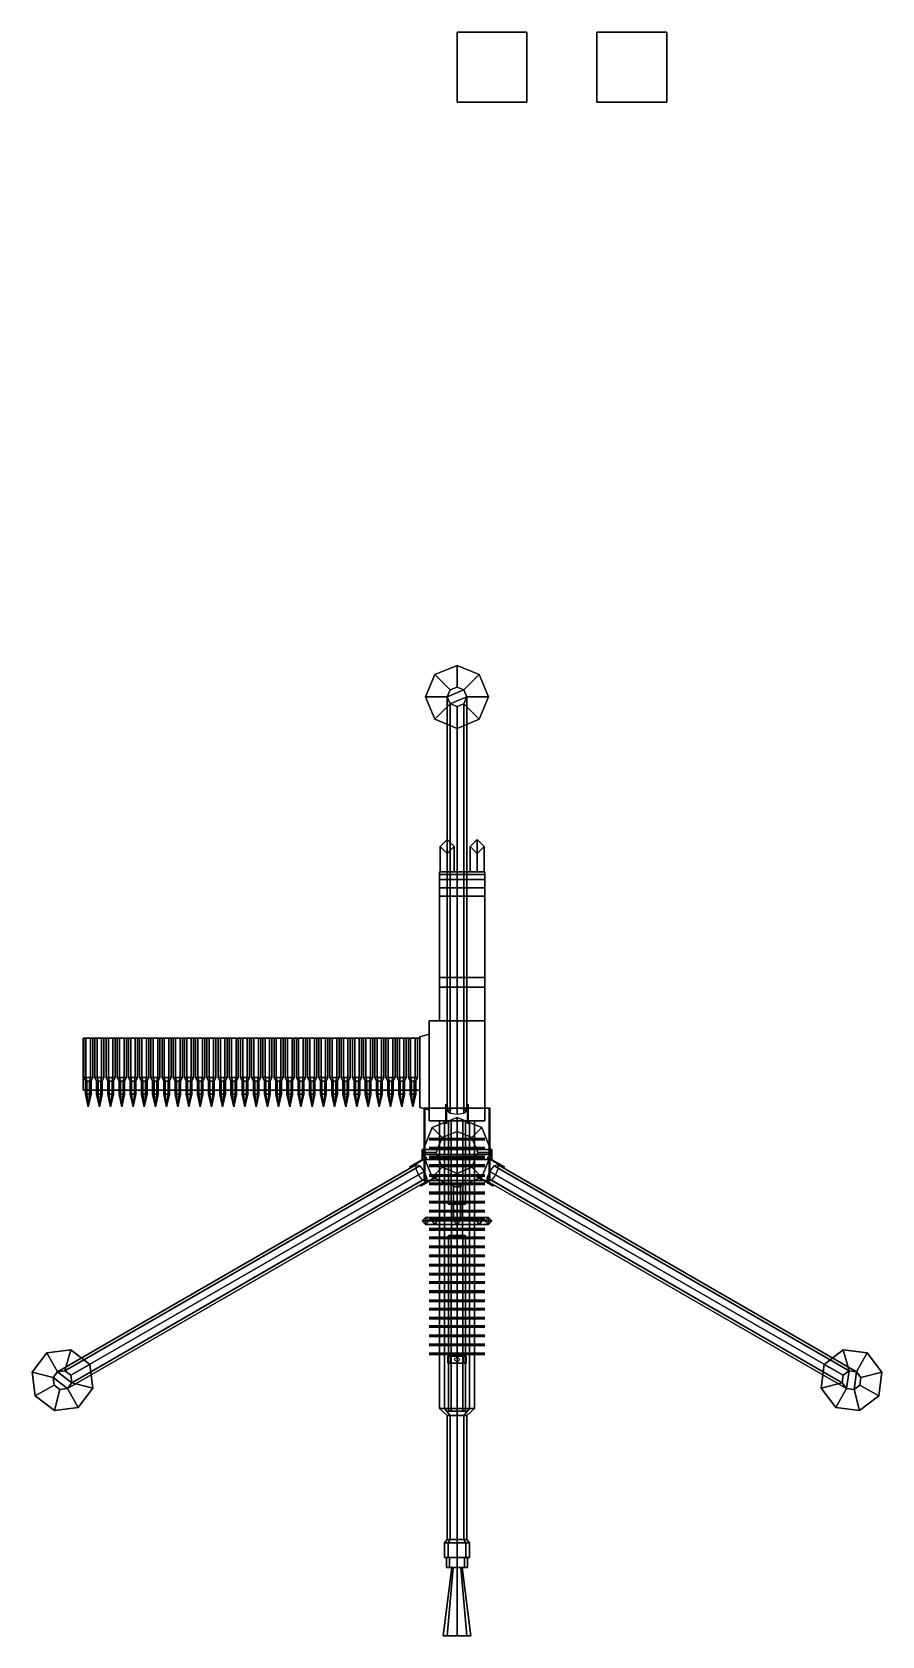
# Model space of a CAD drawing. Header units: millimetres. Extents: x -6.1 to 6.1, y -13.9 to 9.
import ezdxf

# ---------------------------------------------------------------- set-up
doc = ezdxf.new("R2010")
doc.units = ezdxf.units.MM
for name, color, linetype in [('ammo', 5, 'Continuous'), ('stand', 3, 'Continuous'), ('turret', 2, 'Continuous')]:
    doc.layers.add(name, color=color, linetype=linetype)

msp = doc.modelspace()

# ---------------------------------------------------------------- linework, layer by layer
for points in [[(1, 9, 1), (1, 9), (0, 9), (0, 9, 1)], [(1, 9), (1, 8), (0, 8), (0, 9)], [(0, 9), (0, 8), (0, 8, 1), (0, 9, 1)], [(0, 9, 1), (0, 8, 1), (1, 8, 1), (1, 9, 1)], [(1, 8, 1), (1, 8), (1, 9), (1, 9, 1)], [(3, 9), (3, 8), (2, 8), (2, 9)], [(2, 9), (2, 8), (3, 8), (3, 9)], [(0, 8, 1), (0, 8), (1, 8), (1, 8, 1)], [(-0.14, -2.54, 1.22), (-0.24, -2.64, 1.32), (-0.24, -2.64, 2.41), (-0.14, -2.54, 2.41)], [(-0.24, -2.64, 1.32), (-0.14, -2.54, 1.22), (-0.14, -3, 1.22), (-0.24, -3, 1.32)], [(-0.14, -2.74, 2.41), (-0.04, -2.64, 2.41), (-0.14, -2.54, 2.41), (-0.24, -2.64, 2.41)], [(-0.24, -2.64, 1.32), (-0.14, -2.74, 1.42), (-0.14, -2.74, 2.41), (-0.24, -2.64, 2.41)], [(-0.14, -2.74, 1.42), (-0.24, -2.64, 1.32), (-0.24, -3, 1.32), (-0.14, -3, 1.42)], [(-0.04, -2.64, 1.32), (-0.14, -2.54, 1.22), (-0.14, -2.54, 2.41), (-0.04, -2.64, 2.41)], [(-0.14, -2.54, 1.22), (-0.04, -2.64, 1.32), (-0.04, -3, 1.32), (-0.14, -3, 1.22)], [(-0.14, -2.74, 1.42), (-0.04, -2.64, 1.32), (-0.04, -2.64, 2.41), (-0.14, -2.74, 2.41)], [(-0.04, -2.64, 1.32), (-0.14, -2.74, 1.42), (-0.14, -3, 1.42), (-0.04, -3, 1.32)], [(0.29, -2.54, 1.22), (0.19, -2.64, 1.32), (0.19, -2.64, 2.41), (0.29, -2.54, 2.41)], [(0.19, -2.64, 1.32), (0.29, -2.54, 1.22), (0.29, -3, 1.22), (0.19, -3, 1.32)], [(0.29, -2.74, 2.41), (0.39, -2.64, 2.41), (0.29, -2.54, 2.41), (0.19, -2.64, 2.41)], [(0.19, -2.64, 1.32), (0.29, -2.74, 1.42), (0.29, -2.74, 2.41), (0.19, -2.64, 2.41)], [(0.29, -2.74, 1.42), (0.19, -2.64, 1.32), (0.19, -3, 1.32), (0.29, -3, 1.42)], [(0.39, -2.64, 1.32), (0.29, -2.54, 1.22), (0.29, -2.54, 2.41), (0.39, -2.64, 2.41)], [(0.29, -2.54, 1.22), (0.39, -2.64, 1.32), (0.39, -3, 1.32), (0.29, -3, 1.22)], [(0.29, -2.74, 1.42), (0.39, -2.64, 1.32), (0.39, -2.64, 2.41), (0.29, -2.74, 2.41)], [(0.39, -2.64, 1.32), (0.29, -2.74, 1.42), (0.29, -3, 1.42), (0.39, -3, 1.32)], [(0.4, -3, 2.45), (0.4, -3, 1.16), (-0.25, -3, 1.16), (-0.25, -3, 2.45)], [(-0.25, -3, 1.16), (-0.25, -3.04, 1.13), (-0.25, -3.11, 2.45), (-0.25, -3, 2.45)], [(0.4, -3, 1.16), (0.4, -3.04, 1.13), (-0.25, -3.04, 1.13), (-0.25, -3, 1.16)], [(-0.25, -3, 2.45), (-0.25, -3.11, 2.45), (0.4, -3.11, 2.45), (0.4, -3, 2.45)], [(-0.25, -3.04, 1.13), (-0.25, -3.23, 1.13), (-0.25, -3.23, 2.5), (-0.25, -3.11, 2.45)], [(0.4, -3.04, 1.13), (0.4, -3.23, 1.13), (-0.25, -3.23, 1.13), (-0.25, -3.04, 1.13)], [(-0.25, -3.11, 2.45), (-0.25, -3.23, 2.5), (0.4, -3.23, 2.5), (0.4, -3.11, 2.45)], [(0.4, -3.11, 2.45), (0.4, -3.04, 1.13), (0.4, -3, 1.16), (0.4, -3, 2.45)], [(0.4, -3.23, 2.5), (0.4, -3.23, 1.13), (0.4, -3.04, 1.13), (0.4, -3.11, 2.45)], [(0.4, -3.23, 1.13), (0.4, -3.35, 1.41), (-0.25, -3.35, 1.41), (-0.25, -3.23, 1.13)], [(-0.25, -3.23, 1.13), (-0.25, -3.35, 1.41), (-0.25, -3.35, 2.41), (-0.25, -3.23, 2.5)], [(-0.25, -3.23, 2.5), (-0.25, -3.35, 2.41), (0.4, -3.35, 2.41), (0.4, -3.23, 2.5)], [(-0.25, -3.35, 1.41), (-0.25, -5.13, 1.41), (-0.25, -5.13, 2.35), (-0.25, -4.65, 2.35)], [(0.4, -3.35, 1.41), (0.4, -5.13, 1.41), (-0.25, -5.13, 1.41), (-0.25, -3.35, 1.41)], [(-0.25, -3.35, 2.41), (-0.25, -3.35, 1.41), (-0.25, -4.65, 2.35), (-0.25, -4.51, 2.41)], [(0.4, -4.51, 2.41), (0.4, -3.35, 2.41), (-0.25, -3.35, 2.41), (-0.25, -4.51, 2.41)], [(0.4, -3.35, 2.41), (0.4, -3.35, 1.41), (0.4, -3.23, 1.13), (0.4, -3.23, 2.5)], [(0.4, -5.13, 2.35), (0.4, -5.13, 1.41), (0.4, -3.35, 1.41), (0.4, -4.65, 2.35)], [(0.4, -4.65, 2.35), (0.4, -3.35, 1.41), (0.4, -3.35, 2.41), (0.4, -4.51, 2.41)], [(-0.25, -4.51, 2.41), (-0.25, -4.65, 2.35), (0.4, -4.65, 2.35), (0.4, -4.51, 2.41)], [(-0.25, -4.65, 2.35), (-0.25, -5.13, 2.35), (0.4, -5.13, 2.35), (0.4, -4.65, 2.35)], [(-0.4, -5.32, 2.11), (-0.4, -6.4, 2.11), (-0.4, -6.56, 2.45), (-0.4, -5.13, 2.45)], [(-0.25, -5.13, 2.35), (-0.25, -5.13, 1.41), (-0.4, -5.13, 1.41), (-0.4, -5.13, 2.45)], [(0.4, -5.13, 1.41), (0.4, -6.56, 1.41), (-0.4, -6.56, 1.41), (-0.4, -5.13, 1.41)], [(-0.4, -5.13, 2.45), (-0.4, -6.56, 2.45), (0.4, -6.56, 2.45), (0.4, -5.13, 2.45)], [(-0.4, -5.13, 2.45), (-0.4, -5.13, 1.41), (-0.4, -5.32, 1.76), (-0.4, -5.32, 2.11)], [(-0.4, -5.13, 1.41), (-0.4, -6.56, 1.41), (-0.4, -6.4, 1.76), (-0.4, -5.32, 1.76)], [(-0.25, -5.13, 2.35), (-0.4, -5.13, 2.45), (0.4, -5.13, 2.45), (0.4, -5.13, 2.35)], [(0.4, -6.56, 2.45), (0.4, -6.56, 1.41), (0.4, -5.13, 1.41), (0.4, -5.13, 2.45)], [(-0.4, -5.32, 2.11), (-0.4, -5.32, 1.76), (-0.53, -5.36, 1.79), (-0.53, -5.36, 2.08)], [(-0.4, -5.32, 1.76), (-0.4, -6.4, 1.76), (-0.53, -6.37, 1.79), (-0.53, -5.36, 1.79)], [(-0.53, -5.36, 2.08), (-0.53, -6.37, 2.08), (-0.4, -6.4, 2.11), (-0.4, -5.32, 2.11)], [(-0.53, -5.36, 1.79), (-0.53, -6.37, 1.79), (-0.53, -6.37, 2.08), (-0.53, -5.36, 2.08)], [(-0.53, -6.37, 2.08), (-0.53, -6.37, 1.79), (-0.4, -6.4, 1.76), (-0.4, -6.4, 2.11)], [(-0.4, -6.4, 2.11), (-0.4, -6.4, 1.76), (-0.4, -6.56, 1.41), (-0.4, -6.56, 2.45)], [(-0.4, -6.56, 2.45), (-0.4, -6.56, 1.41), (0.4, -6.56, 1.41), (0.4, -6.56, 2.45)], [(-0.177, -6.56, 2.177), (-0.25, -6.56, 2), (-0.25, -10.67, 2), (-0.177, -10.67, 2.177)], [(-0.25, -6.56, 2), (-0.177, -6.56, 1.823), (-0.177, -10.67, 1.823), (-0.25, -10.67, 2)], [(0, -6.56, 2.25), (-0.177, -6.56, 2.177), (-0.177, -10.67, 2.177), (0, -10.67, 2.25)], [(-0.177, -6.56, 1.823), (0, -6.56, 1.75), (0, -10.67, 1.75), (-0.177, -10.67, 1.823)], [(-0.085, -6.56, 1.695), (-0.12, -6.56, 1.61), (-0.12, -7.75, 1.61), (-0.085, -7.75, 1.695)], [(-0.12, -6.56, 1.61), (-0.085, -6.56, 1.525), (-0.085, -7.75, 1.525), (-0.12, -7.75, 1.61)], [(0, -6.56, 1.73), (-0.085, -6.56, 1.695), (-0.085, -7.75, 1.695), (0, -7.75, 1.73)], [(-0.085, -6.56, 1.525), (0, -6.56, 1.49), (0, -7.75, 1.49), (-0.085, -7.75, 1.525)], [(0.177, -6.56, 2.177), (0, -6.56, 2.25), (0, -10.67, 2.25), (0.177, -10.67, 2.177)], [(0, -6.56, 1.75), (0.177, -6.56, 1.823), (0.177, -10.67, 1.823), (0, -10.67, 1.75)], [(0.085, -6.56, 1.695), (0, -6.56, 1.73), (0, -7.75, 1.73), (0.085, -7.75, 1.695)], [(0, -6.56, 1.49), (0.085, -6.56, 1.525), (0.085, -7.75, 1.525), (0, -7.75, 1.49)], [(0.12, -6.56, 1.61), (0.085, -6.56, 1.695), (0.085, -7.75, 1.695), (0.12, -7.75, 1.61)], [(0.085, -6.56, 1.525), (0.12, -6.56, 1.61), (0.12, -7.75, 1.61), (0.085, -7.75, 1.525)], [(0.25, -6.56, 2), (0.177, -6.56, 2.177), (0.177, -10.67, 2.177), (0.25, -10.67, 2)], [(0.177, -6.56, 1.823), (0.25, -6.56, 2), (0.25, -10.67, 2), (0.177, -10.67, 1.823)], [(0.283, -6.81, 1.717), (-0.4, -6.81, 2), (-0.283, -6.81, 2.283), (0.4, -6.81, 2)], [(0, -6.81, 1.6), (-0.283, -6.81, 1.717), (-0.4, -6.81, 2), (0.283, -6.81, 1.717)], [(0.283, -6.83, 2.283), (-0.4, -6.83, 2), (-0.283, -6.83, 1.717), (0.4, -6.83, 2)], [(0, -6.83, 2.4), (-0.283, -6.83, 2.283), (-0.4, -6.83, 2), (0.283, -6.83, 2.283)], [(0.4, -6.81, 2), (-0.283, -6.81, 2.283), (0, -6.81, 2.4), (0.283, -6.81, 2.283)], [(0.4, -6.83, 2), (-0.283, -6.83, 1.717), (0, -6.83, 1.6), (0.283, -6.83, 1.717)], [(0.5, -7.04, 2.07), (0.5, -6.97, 2), (-0.5, -6.97, 2), (-0.5, -7.04, 2.07)], [(0.5, -6.97, 2), (0.5, -7.04, 1.93), (-0.5, -7.04, 1.93), (-0.5, -6.97, 2)], [(0.5, -7.11, 2), (0.5, -7.04, 2.07), (-0.5, -7.04, 2.07), (-0.5, -7.11, 2)], [(0.5, -7.04, 1.93), (0.5, -7.11, 2), (-0.5, -7.11, 2), (-0.5, -7.04, 1.93)], [(0, -6.94, 1.6), (-0.283, -6.94, 1.717), (-0.4, -6.94, 2), (0.283, -6.94, 1.717)], [(0.283, -6.94, 1.717), (-0.4, -6.94, 2), (-0.283, -6.94, 2.283), (0.4, -6.94, 2)], [(0.283, -6.96, 2.283), (-0.4, -6.96, 2), (-0.283, -6.96, 1.717), (0.4, -6.96, 2)], [(0, -6.96, 2.4), (-0.283, -6.96, 2.283), (-0.4, -6.96, 2), (0.283, -6.96, 2.283)], [(0.283, -7.07, 1.717), (-0.4, -7.07, 2), (-0.283, -7.07, 2.283), (0.4, -7.07, 2)], [(0, -7.07, 1.6), (-0.283, -7.07, 1.717), (-0.4, -7.07, 2), (0.283, -7.07, 1.717)], [(0.283, -7.09, 2.283), (-0.4, -7.09, 2), (-0.283, -7.09, 1.717), (0.4, -7.09, 2)], [(0, -7.09, 2.4), (-0.283, -7.09, 2.283), (-0.4, -7.09, 2), (0.283, -7.09, 2.283)], [(0.4, -6.94, 2), (-0.283, -6.94, 2.283), (0, -6.94, 2.4), (0.283, -6.94, 2.283)], [(0.4, -6.96, 2), (-0.283, -6.96, 1.717), (0, -6.96, 1.6), (0.283, -6.96, 1.717)], [(0.4, -7.07, 2), (-0.283, -7.07, 2.283), (0, -7.07, 2.4), (0.283, -7.07, 2.283)], [(0.4, -7.09, 2), (-0.283, -7.09, 1.717), (0, -7.09, 1.6), (0.283, -7.09, 1.717)], [(0, -7.19, 1.6), (-0.283, -7.19, 1.717), (-0.4, -7.19, 2), (0.283, -7.19, 1.717)], [(0.283, -7.19, 1.717), (-0.4, -7.19, 2), (-0.283, -7.19, 2.283), (0.4, -7.19, 2)], [(0.283, -7.21, 2.283), (-0.4, -7.21, 2), (-0.283, -7.21, 1.717), (0.4, -7.21, 2)], [(0, -7.21, 2.4), (-0.283, -7.21, 2.283), (-0.4, -7.21, 2), (0.283, -7.21, 2.283)], [(0.283, -7.33, 1.717), (-0.4, -7.33, 2), (-0.283, -7.33, 2.283), (0.4, -7.33, 2)], [(0, -7.33, 1.6), (-0.283, -7.33, 1.717), (-0.4, -7.33, 2), (0.283, -7.33, 1.717)], [(0.4, -7.19, 2), (-0.283, -7.19, 2.283), (0, -7.19, 2.4), (0.283, -7.19, 2.283)], [(0.4, -7.21, 2), (-0.283, -7.21, 1.717), (0, -7.21, 1.6), (0.283, -7.21, 1.717)], [(0.4, -7.33, 2), (-0.283, -7.33, 2.283), (0, -7.33, 2.4), (0.283, -7.33, 2.283)], [(0.283, -7.35, 2.283), (-0.4, -7.35, 2), (-0.283, -7.35, 1.717), (0.4, -7.35, 2)], [(0, -7.35, 2.4), (-0.283, -7.35, 2.283), (-0.4, -7.35, 2), (0.283, -7.35, 2.283)], [(0, -7.45, 1.6), (-0.283, -7.45, 1.717), (-0.4, -7.45, 2), (0.283, -7.45, 1.717)], [(0.283, -7.45, 1.717), (-0.4, -7.45, 2), (-0.283, -7.45, 2.283), (0.4, -7.45, 2)], [(0.283, -7.47, 2.283), (-0.4, -7.47, 2), (-0.283, -7.47, 1.717), (0.4, -7.47, 2)], [(0, -7.47, 2.4), (-0.283, -7.47, 2.283), (-0.4, -7.47, 2), (0.283, -7.47, 2.283)], [(0.4, -7.35, 2), (-0.283, -7.35, 1.717), (0, -7.35, 1.6), (0.283, -7.35, 1.717)], [(0.4, -7.45, 2), (-0.283, -7.45, 2.283), (0, -7.45, 2.4), (0.283, -7.45, 2.283)], [(0.4, -7.47, 2), (-0.283, -7.47, 1.717), (0, -7.47, 1.6), (0.283, -7.47, 1.717)], [(0.283, -7.58, 1.717), (-0.4, -7.58, 2), (-0.283, -7.58, 2.283), (0.4, -7.58, 2)], [(0, -7.58, 1.6), (-0.283, -7.58, 1.717), (-0.4, -7.58, 2), (0.283, -7.58, 1.717)], [(0.283, -7.6, 2.283), (-0.4, -7.6, 2), (-0.283, -7.6, 1.717), (0.4, -7.6, 2)], [(0, -7.6, 2.4), (-0.283, -7.6, 2.283), (-0.4, -7.6, 2), (0.283, -7.6, 2.283)], [(0, -7.71, 1.6), (-0.283, -7.71, 1.717), (-0.4, -7.71, 2), (0.283, -7.71, 1.717)], [(0.283, -7.71, 1.717), (-0.4, -7.71, 2), (-0.283, -7.71, 2.283), (0.4, -7.71, 2)], [(0.283, -7.73, 2.283), (-0.4, -7.73, 2), (-0.283, -7.73, 1.717), (0.4, -7.73, 2)], [(0, -7.73, 2.4), (-0.283, -7.73, 2.283), (-0.4, -7.73, 2), (0.283, -7.73, 2.283)], [(0.4, -7.58, 2), (-0.283, -7.58, 2.283), (0, -7.58, 2.4), (0.283, -7.58, 2.283)], [(0.4, -7.6, 2), (-0.283, -7.6, 1.717), (0, -7.6, 1.6), (0.283, -7.6, 1.717)], [(0.4, -7.71, 2), (-0.283, -7.71, 2.283), (0, -7.71, 2.4), (0.283, -7.71, 2.283)], [(0.4, -7.73, 2), (-0.283, -7.73, 1.717), (0, -7.73, 1.6), (0.283, -7.73, 1.717)], [(0.085, -7.75, 1.695), (-0.12, -7.75, 1.61), (-0.085, -7.75, 1.525), (0.12, -7.75, 1.61)], [(0, -7.75, 1.73), (-0.085, -7.75, 1.695), (-0.12, -7.75, 1.61), (0.085, -7.75, 1.695)], [(0.12, -7.75, 1.61), (-0.085, -7.75, 1.525), (0, -7.75, 1.49), (0.085, -7.75, 1.525)], [(0, -7.75, 1.69), (-0.08, -7.75, 1.61), (-0.08, -8.2, 1.61), (0, -8.2, 1.69)], [(-0.08, -7.75, 1.61), (0, -7.75, 1.53), (0, -8.2, 1.53), (-0.08, -8.2, 1.61)], [(0.08, -7.75, 1.61), (0, -7.75, 1.69), (0, -8.2, 1.69), (0.08, -8.2, 1.61)], [(0, -7.75, 1.53), (0.08, -7.75, 1.61), (0.08, -8.2, 1.61), (0, -8.2, 1.53)], [(0.283, -7.84, 1.717), (-0.4, -7.84, 2), (-0.283, -7.84, 2.283), (0.4, -7.84, 2)], [(0, -7.84, 1.6), (-0.283, -7.84, 1.717), (-0.4, -7.84, 2), (0.283, -7.84, 1.717)], [(0.283, -7.86, 2.283), (-0.4, -7.86, 2), (-0.283, -7.86, 1.717), (0.4, -7.86, 2)], [(0, -7.86, 2.4), (-0.283, -7.86, 2.283), (-0.4, -7.86, 2), (0.283, -7.86, 2.283)], [(0, -7.96, 1.6), (-0.283, -7.96, 1.717), (-0.4, -7.96, 2), (0.283, -7.96, 1.717)], [(0.283, -7.96, 1.717), (-0.4, -7.96, 2), (-0.283, -7.96, 2.283), (0.4, -7.96, 2)], [(0.283, -7.98, 2.283), (-0.4, -7.98, 2), (-0.283, -7.98, 1.717), (0.4, -7.98, 2)], [(0, -7.98, 2.4), (-0.283, -7.98, 2.283), (-0.4, -7.98, 2), (0.283, -7.98, 2.283)], [(0.4, -7.84, 2), (-0.283, -7.84, 2.283), (0, -7.84, 2.4), (0.283, -7.84, 2.283)], [(0.4, -7.86, 2), (-0.283, -7.86, 1.717), (0, -7.86, 1.6), (0.283, -7.86, 1.717)], [(0.4, -7.96, 2), (-0.283, -7.96, 2.283), (0, -7.96, 2.4), (0.283, -7.96, 2.283)], [(0.4, -7.98, 2), (-0.283, -7.98, 1.717), (0, -7.98, 1.6), (0.283, -7.98, 1.717)], [(0.283, -8.1, 1.717), (-0.4, -8.1, 2), (-0.283, -8.1, 2.283), (0.4, -8.1, 2)], [(0, -8.1, 1.6), (-0.283, -8.1, 1.717), (-0.4, -8.1, 2), (0.283, -8.1, 1.717)], [(0.283, -8.12, 2.283), (-0.4, -8.12, 2), (-0.283, -8.12, 1.717), (0.4, -8.12, 2)], [(0, -8.12, 2.4), (-0.283, -8.12, 2.283), (-0.4, -8.12, 2), (0.283, -8.12, 2.283)], [(0, -8.22, 1.44), (-0.283, -8.22, 1.557), (-0.4, -8.22, 1.84), (0.283, -8.22, 1.557)], [(0.283, -8.22, 1.717), (-0.4, -8.22, 2), (-0.283, -8.22, 2.283), (0.4, -8.22, 2)], [(0.283, -8.22, 1.557), (-0.4, -8.22, 1.84), (-0.4, -8.22, 2), (0.283, -8.22, 1.717)], [(0.283, -8.24, 2.283), (-0.4, -8.24, 2), (-0.283, -8.24, 1.717), (0.4, -8.24, 2)], [(0, -8.24, 2.4), (-0.283, -8.24, 2.283), (-0.4, -8.24, 2), (0.283, -8.24, 2.283)], [(0.4, -8.1, 2), (-0.283, -8.1, 2.283), (0, -8.1, 2.4), (0.283, -8.1, 2.283)], [(0.4, -8.12, 2), (-0.283, -8.12, 1.717), (0, -8.12, 1.6), (0.283, -8.12, 1.717)], [(0.4, -8.22, 2), (-0.283, -8.22, 2.283), (0, -8.22, 2.4), (0.283, -8.22, 2.283)], [(0.4, -8.24, 1.84), (-0.283, -8.24, 1.557), (0, -8.24, 1.44), (0.283, -8.24, 1.557)], [(0.4, -8.24, 2), (-0.283, -8.24, 1.717), (-0.283, -8.24, 1.557), (0.4, -8.24, 1.84)], [(-0.085, -8.2, 1.695), (-0.12, -8.2, 1.61), (-0.12, -10.71, 1.61), (-0.085, -10.71, 1.695)], [(-0.12, -8.2, 1.61), (-0.085, -8.2, 1.525), (-0.085, -10.71, 1.525), (-0.12, -10.71, 1.61)], [(0.085, -8.2, 1.525), (-0.12, -8.2, 1.61), (-0.085, -8.2, 1.695), (0.12, -8.2, 1.61)], [(0, -8.2, 1.49), (-0.085, -8.2, 1.525), (-0.12, -8.2, 1.61), (0.085, -8.2, 1.525)], [(0, -8.2, 1.73), (-0.085, -8.2, 1.695), (-0.085, -10.71, 1.695), (0, -10.71, 1.73)], [(-0.085, -8.2, 1.525), (0, -8.2, 1.49), (0, -10.71, 1.49), (-0.085, -10.71, 1.525)], [(0.12, -8.2, 1.61), (-0.085, -8.2, 1.695), (0, -8.2, 1.73), (0.085, -8.2, 1.695)], [(0.085, -8.2, 1.695), (0, -8.2, 1.73), (0, -10.71, 1.73), (0.085, -10.71, 1.695)], [(0, -8.2, 1.49), (0.085, -8.2, 1.525), (0.085, -10.71, 1.525), (0, -10.71, 1.49)], [(0.12, -8.2, 1.61), (0.085, -8.2, 1.695), (0.085, -10.71, 1.695), (0.12, -10.71, 1.61)], [(0.085, -8.2, 1.525), (0.12, -8.2, 1.61), (0.12, -10.71, 1.61), (0.085, -10.71, 1.525)], [(0.283, -8.35, 1.557), (-0.4, -8.35, 1.84), (-0.4, -8.35, 2), (0.283, -8.35, 1.717)], [(0.283, -8.35, 1.717), (-0.4, -8.35, 2), (-0.283, -8.35, 2.283), (0.4, -8.35, 2)], [(0, -8.35, 1.44), (-0.283, -8.35, 1.557), (-0.4, -8.35, 1.84), (0.283, -8.35, 1.557)], [(0.283, -8.37, 2.283), (-0.4, -8.37, 2), (-0.283, -8.37, 1.717), (0.4, -8.37, 2)], [(0, -8.37, 2.4), (-0.283, -8.37, 2.283), (-0.4, -8.37, 2), (0.283, -8.37, 2.283)], [(0.283, -8.48, 1.717), (-0.4, -8.48, 2), (-0.283, -8.48, 2.283), (0.4, -8.48, 2)], [(0.283, -8.48, 1.557), (-0.4, -8.48, 1.84), (-0.4, -8.48, 2), (0.283, -8.48, 1.717)], [(0, -8.48, 1.44), (-0.283, -8.48, 1.557), (-0.4, -8.48, 1.84), (0.283, -8.48, 1.557)], [(0.4, -8.35, 2), (-0.283, -8.35, 2.283), (0, -8.35, 2.4), (0.283, -8.35, 2.283)], [(0.4, -8.37, 2), (-0.283, -8.37, 1.717), (-0.283, -8.37, 1.557), (0.4, -8.37, 1.84)], [(0.4, -8.37, 1.84), (-0.283, -8.37, 1.557), (0, -8.37, 1.44), (0.283, -8.37, 1.557)], [(0.4, -8.48, 2), (-0.283, -8.48, 2.283), (0, -8.48, 2.4), (0.283, -8.48, 2.283)], [(0.283, -8.5, 2.283), (-0.4, -8.5, 2), (-0.283, -8.5, 1.717), (0.4, -8.5, 2)], [(0, -8.5, 2.4), (-0.283, -8.5, 2.283), (-0.4, -8.5, 2), (0.283, -8.5, 2.283)], [(0.283, -8.61, 1.557), (-0.4, -8.61, 1.84), (-0.4, -8.61, 2), (0.283, -8.61, 1.717)], [(0.283, -8.61, 1.717), (-0.4, -8.61, 2), (-0.283, -8.61, 2.283), (0.4, -8.61, 2)], [(0, -8.61, 1.44), (-0.283, -8.61, 1.557), (-0.4, -8.61, 1.84), (0.283, -8.61, 1.557)], [(0.283, -8.63, 2.283), (-0.4, -8.63, 2), (-0.283, -8.63, 1.717), (0.4, -8.63, 2)], [(0, -8.63, 2.4), (-0.283, -8.63, 2.283), (-0.4, -8.63, 2), (0.283, -8.63, 2.283)], [(0.4, -8.5, 2), (-0.283, -8.5, 1.717), (-0.283, -8.5, 1.557), (0.4, -8.5, 1.84)], [(0.4, -8.5, 1.84), (-0.283, -8.5, 1.557), (0, -8.5, 1.44), (0.283, -8.5, 1.557)], [(0.4, -8.61, 2), (-0.283, -8.61, 2.283), (0, -8.61, 2.4), (0.283, -8.61, 2.283)], [(0.4, -8.63, 2), (-0.283, -8.63, 1.717), (-0.283, -8.63, 1.557), (0.4, -8.63, 1.84)], [(0.4, -8.63, 1.84), (-0.283, -8.63, 1.557), (0, -8.63, 1.44), (0.283, -8.63, 1.557)], [(0.283, -8.74, 1.717), (-0.4, -8.74, 2), (-0.283, -8.74, 2.283), (0.4, -8.74, 2)], [(0.283, -8.74, 1.557), (-0.4, -8.74, 1.84), (-0.4, -8.74, 2), (0.283, -8.74, 1.717)], [(0, -8.74, 1.44), (-0.283, -8.74, 1.557), (-0.4, -8.74, 1.84), (0.283, -8.74, 1.557)], [(0.283, -8.76, 2.283), (-0.4, -8.76, 2), (-0.283, -8.76, 1.717), (0.4, -8.76, 2)], [(0, -8.76, 2.4), (-0.283, -8.76, 2.283), (-0.4, -8.76, 2), (0.283, -8.76, 2.283)], [(0.283, -8.86, 1.557), (-0.4, -8.86, 1.84), (-0.4, -8.86, 2), (0.283, -8.86, 1.717)], [(0.283, -8.86, 1.717), (-0.4, -8.86, 2), (-0.283, -8.86, 2.283), (0.4, -8.86, 2)], [(0, -8.86, 1.44), (-0.283, -8.86, 1.557), (-0.4, -8.86, 1.84), (0.283, -8.86, 1.557)], [(0.283, -8.88, 2.283), (-0.4, -8.88, 2), (-0.283, -8.88, 1.717), (0.4, -8.88, 2)], [(0, -8.88, 2.4), (-0.283, -8.88, 2.283), (-0.4, -8.88, 2), (0.283, -8.88, 2.283)], [(0.4, -8.74, 2), (-0.283, -8.74, 2.283), (0, -8.74, 2.4), (0.283, -8.74, 2.283)], [(0.4, -8.76, 2), (-0.283, -8.76, 1.717), (-0.283, -8.76, 1.557), (0.4, -8.76, 1.84)], [(0.4, -8.76, 1.84), (-0.283, -8.76, 1.557), (0, -8.76, 1.44), (0.283, -8.76, 1.557)], [(0.4, -8.86, 2), (-0.283, -8.86, 2.283), (0, -8.86, 2.4), (0.283, -8.86, 2.283)], [(0.4, -8.88, 2), (-0.283, -8.88, 1.717), (-0.283, -8.88, 1.557), (0.4, -8.88, 1.84)], [(0.4, -8.88, 1.84), (-0.283, -8.88, 1.557), (0, -8.88, 1.44), (0.283, -8.88, 1.557)], [(0.283, -8.99, 1.717), (-0.4, -8.99, 2), (-0.283, -8.99, 2.283), (0.4, -8.99, 2)], [(0.283, -8.99, 1.557), (-0.4, -8.99, 1.84), (-0.4, -8.99, 2), (0.283, -8.99, 1.717)], [(0, -8.99, 1.44), (-0.283, -8.99, 1.557), (-0.4, -8.99, 1.84), (0.283, -8.99, 1.557)], [(0.283, -9.01, 2.283), (-0.4, -9.01, 2), (-0.283, -9.01, 1.717), (0.4, -9.01, 2)], [(0, -9.01, 2.4), (-0.283, -9.01, 2.283), (-0.4, -9.01, 2), (0.283, -9.01, 2.283)], [(0.283, -9.12, 1.557), (-0.4, -9.12, 1.84), (-0.4, -9.12, 2), (0.283, -9.12, 1.717)], [(0.283, -9.12, 1.717), (-0.4, -9.12, 2), (-0.283, -9.12, 2.283), (0.4, -9.12, 2)], [(0, -9.12, 1.44), (-0.283, -9.12, 1.557), (-0.4, -9.12, 1.84), (0.283, -9.12, 1.557)], [(0.283, -9.14, 2.283), (-0.4, -9.14, 2), (-0.283, -9.14, 1.717), (0.4, -9.14, 2)], [(0, -9.14, 2.4), (-0.283, -9.14, 2.283), (-0.4, -9.14, 2), (0.283, -9.14, 2.283)], [(0.4, -8.99, 2), (-0.283, -8.99, 2.283), (0, -8.99, 2.4), (0.283, -8.99, 2.283)], [(0.4, -9.01, 2), (-0.283, -9.01, 1.717), (-0.283, -9.01, 1.557), (0.4, -9.01, 1.84)], [(0.4, -9.01, 1.84), (-0.283, -9.01, 1.557), (0, -9.01, 1.44), (0.283, -9.01, 1.557)], [(0.4, -9.12, 2), (-0.283, -9.12, 2.283), (0, -9.12, 2.4), (0.283, -9.12, 2.283)], [(0.4, -9.14, 2), (-0.283, -9.14, 1.717), (-0.283, -9.14, 1.557), (0.4, -9.14, 1.84)], [(0.4, -9.14, 1.84), (-0.283, -9.14, 1.557), (0, -9.14, 1.44), (0.283, -9.14, 1.557)], [(0.283, -9.24, 1.717), (-0.4, -9.24, 2), (-0.283, -9.24, 2.283), (0.4, -9.24, 2)], [(0.283, -9.24, 1.557), (-0.4, -9.24, 1.84), (-0.4, -9.24, 2), (0.283, -9.24, 1.717)], [(0, -9.24, 1.44), (-0.283, -9.24, 1.557), (-0.4, -9.24, 1.84), (0.283, -9.24, 1.557)], [(0.283, -9.26, 2.283), (-0.4, -9.26, 2), (-0.283, -9.26, 1.717), (0.4, -9.26, 2)], [(0, -9.26, 2.4), (-0.283, -9.26, 2.283), (-0.4, -9.26, 2), (0.283, -9.26, 2.283)], [(0.283, -9.37, 1.557), (-0.4, -9.37, 1.84), (-0.4, -9.37, 2), (0.283, -9.37, 1.717)], [(0.283, -9.37, 1.717), (-0.4, -9.37, 2), (-0.283, -9.37, 2.283), (0.4, -9.37, 2)], [(0, -9.37, 1.44), (-0.283, -9.37, 1.557), (-0.4, -9.37, 1.84), (0.283, -9.37, 1.557)], [(0.283, -9.39, 2.283), (-0.4, -9.39, 2), (-0.283, -9.39, 1.717), (0.4, -9.39, 2)], [(0, -9.39, 2.4), (-0.283, -9.39, 2.283), (-0.4, -9.39, 2), (0.283, -9.39, 2.283)], [(0.4, -9.24, 2), (-0.283, -9.24, 2.283), (0, -9.24, 2.4), (0.283, -9.24, 2.283)], [(0.4, -9.26, 2), (-0.283, -9.26, 1.717), (-0.283, -9.26, 1.557), (0.4, -9.26, 1.84)], [(0.4, -9.26, 1.84), (-0.283, -9.26, 1.557), (0, -9.26, 1.44), (0.283, -9.26, 1.557)], [(0.4, -9.37, 2), (-0.283, -9.37, 2.283), (0, -9.37, 2.4), (0.283, -9.37, 2.283)], [(0.4, -9.39, 2), (-0.283, -9.39, 1.717), (-0.283, -9.39, 1.557), (0.4, -9.39, 1.84)], [(0.4, -9.39, 1.84), (-0.283, -9.39, 1.557), (0, -9.39, 1.44), (0.283, -9.39, 1.557)], [(0.283, -9.49, 1.717), (-0.4, -9.49, 2), (-0.283, -9.49, 2.283), (0.4, -9.49, 2)], [(0.283, -9.49, 1.557), (-0.4, -9.49, 1.84), (-0.4, -9.49, 2), (0.283, -9.49, 1.717)], [(0, -9.49, 1.44), (-0.283, -9.49, 1.557), (-0.4, -9.49, 1.84), (0.283, -9.49, 1.557)], [(0.283, -9.51, 2.283), (-0.4, -9.51, 2), (-0.283, -9.51, 1.717), (0.4, -9.51, 2)], [(0, -9.51, 2.4), (-0.283, -9.51, 2.283), (-0.4, -9.51, 2), (0.283, -9.51, 2.283)], [(0.283, -9.62, 1.557), (-0.4, -9.62, 1.84), (-0.4, -9.62, 2), (0.283, -9.62, 1.717)], [(0.283, -9.62, 1.717), (-0.4, -9.62, 2), (-0.283, -9.62, 2.283), (0.4, -9.62, 2)], [(0, -9.62, 1.44), (-0.283, -9.62, 1.557), (-0.4, -9.62, 1.84), (0.283, -9.62, 1.557)], [(0.4, -9.49, 2), (-0.283, -9.49, 2.283), (0, -9.49, 2.4), (0.283, -9.49, 2.283)], [(0.4, -9.51, 2), (-0.283, -9.51, 1.717), (-0.283, -9.51, 1.557), (0.4, -9.51, 1.84)], [(0.4, -9.51, 1.84), (-0.283, -9.51, 1.557), (0, -9.51, 1.44), (0.283, -9.51, 1.557)], [(0.4, -9.62, 2), (-0.283, -9.62, 2.283), (0, -9.62, 2.4), (0.283, -9.62, 2.283)], [(0.283, -9.64, 2.283), (-0.4, -9.64, 2), (-0.283, -9.64, 1.717), (0.4, -9.64, 2)], [(0, -9.64, 2.4), (-0.283, -9.64, 2.283), (-0.4, -9.64, 2), (0.283, -9.64, 2.283)], [(0.283, -9.75, 1.717), (-0.4, -9.75, 2), (-0.283, -9.75, 2.283), (0.4, -9.75, 2)], [(0.283, -9.75, 1.557), (-0.4, -9.75, 1.84), (-0.4, -9.75, 2), (0.283, -9.75, 1.717)], [(0, -9.75, 1.44), (-0.283, -9.75, 1.557), (-0.4, -9.75, 1.84), (0.283, -9.75, 1.557)], [(0.283, -9.77, 2.283), (-0.4, -9.77, 2), (-0.283, -9.77, 1.717), (0.4, -9.77, 2)], [(0, -9.77, 2.4), (-0.283, -9.77, 2.283), (-0.4, -9.77, 2), (0.283, -9.77, 2.283)], [(0.4, -9.64, 2), (-0.283, -9.64, 1.717), (-0.283, -9.64, 1.557), (0.4, -9.64, 1.84)], [(0.4, -9.64, 1.84), (-0.283, -9.64, 1.557), (0, -9.64, 1.44), (0.283, -9.64, 1.557)], [(0.4, -9.75, 2), (-0.283, -9.75, 2.283), (0, -9.75, 2.4), (0.283, -9.75, 2.283)], [(0.4, -9.77, 2), (-0.283, -9.77, 1.717), (-0.283, -9.77, 1.557), (0.4, -9.77, 1.84)], [(0.4, -9.77, 1.84), (-0.283, -9.77, 1.557), (0, -9.77, 1.44), (0.283, -9.77, 1.557)], [(0.283, -9.88, 1.557), (-0.4, -9.88, 1.84), (-0.4, -9.88, 2), (0.283, -9.88, 1.717)], [(0.283, -9.88, 1.717), (-0.4, -9.88, 2), (-0.283, -9.88, 2.283), (0.4, -9.88, 2)], [(0, -9.88, 1.44), (-0.283, -9.88, 1.557), (-0.4, -9.88, 1.84), (0.283, -9.88, 1.557)], [(0.283, -9.9, 2.283), (-0.4, -9.9, 2), (-0.283, -9.9, 1.717), (0.4, -9.9, 2)], [(0, -9.9, 2.4), (-0.283, -9.9, 2.283), (-0.4, -9.9, 2), (0.283, -9.9, 2.283)], [(0.4, -9.88, 2), (-0.283, -9.88, 2.283), (0, -9.88, 2.4), (0.283, -9.88, 2.283)], [(0.4, -9.9, 2), (-0.283, -9.9, 1.717), (-0.283, -9.9, 1.557), (0.4, -9.9, 1.84)], [(0.4, -9.9, 1.84), (-0.283, -9.9, 1.557), (0, -9.9, 1.44), (0.283, -9.9, 1.557)], [(-0.092, -9.92, 2.562), (-0.13, -9.92, 2.47), (-0.13, -10.02, 2.47), (-0.092, -10.02, 2.562)], [(-0.13, -9.92, 2.47), (-0.092, -9.92, 2.378), (-0.092, -10.02, 2.378), (-0.13, -10.02, 2.47)], [(0.092, -9.92, 2.378), (-0.13, -9.92, 2.47), (-0.092, -9.92, 2.562), (0.13, -9.92, 2.47)], [(0, -9.92, 2.34), (-0.092, -9.92, 2.378), (-0.13, -9.92, 2.47), (0.092, -9.92, 2.378)], [(0, -10.02, 2.6), (-0.092, -10.02, 2.562), (-0.13, -10.02, 2.47), (0.092, -10.02, 2.562)], [(0.092, -10.02, 2.562), (-0.13, -10.02, 2.47), (-0.092, -10.02, 2.378), (0.13, -10.02, 2.47)], [(0, -9.92, 2.6), (-0.092, -9.92, 2.562), (-0.092, -10.02, 2.562), (0, -10.02, 2.6)], [(-0.092, -9.92, 2.378), (0, -9.92, 2.34), (0, -10.02, 2.34), (-0.092, -10.02, 2.378)], [(0.13, -9.92, 2.47), (-0.092, -9.92, 2.562), (0, -9.92, 2.6), (0.092, -9.92, 2.562)], [(0.13, -10.02, 2.47), (-0.092, -10.02, 2.378), (0, -10.02, 2.34), (0.092, -10.02, 2.378)], [(0, -9.93, 2.25), (-0.04, -9.97, 2.23), (-0.04, -9.97, 2.36), (0, -9.93, 2.34)], [(-0.04, -9.97, 2.23), (0, -10.01, 2.25), (0, -10.01, 2.34), (-0.04, -9.97, 2.36)], [(0.092, -9.92, 2.562), (0, -9.92, 2.6), (0, -10.02, 2.6), (0.092, -10.02, 2.562)], [(0, -9.92, 2.34), (0.092, -9.92, 2.378), (0.092, -10.02, 2.378), (0, -10.02, 2.34)], [(0.04, -9.97, 2.23), (0, -9.93, 2.25), (0, -9.93, 2.34), (0.04, -9.97, 2.36)], [(0, -10.01, 2.25), (0.04, -9.97, 2.23), (0.04, -9.97, 2.36), (0, -10.01, 2.34)], [(0.13, -9.92, 2.47), (0.092, -9.92, 2.562), (0.092, -10.02, 2.562), (0.13, -10.02, 2.47)], [(0.092, -9.92, 2.378), (0.13, -9.92, 2.47), (0.13, -10.02, 2.47), (0.092, -10.02, 2.378)], [(-0.099, -10.77, 1.901), (-0.14, -10.77, 2), (-0.25, -10.67, 2), (-0.177, -10.67, 1.823)], [(-0.14, -10.77, 2), (-0.099, -10.77, 2.099), (-0.177, -10.67, 2.177), (-0.25, -10.67, 2)], [(0, -10.77, 1.86), (-0.099, -10.77, 1.901), (-0.177, -10.67, 1.823), (0, -10.67, 1.75)], [(-0.099, -10.77, 2.099), (0, -10.77, 2.14), (0, -10.67, 2.25), (-0.177, -10.67, 2.177)], [(-0.099, -10.77, 2.099), (-0.14, -10.77, 2), (-0.14, -12.54, 2), (-0.099, -12.54, 2.099)], [(-0.14, -10.77, 2), (-0.099, -10.77, 1.901), (-0.099, -12.54, 1.901), (-0.14, -12.54, 2)], [(0.085, -10.71, 1.695), (-0.12, -10.71, 1.61), (-0.085, -10.71, 1.525), (0.12, -10.71, 1.61)], [(0, -10.71, 1.73), (-0.085, -10.71, 1.695), (-0.12, -10.71, 1.61), (0.085, -10.71, 1.695)], [(0, -10.77, 2.14), (-0.099, -10.77, 2.099), (-0.099, -12.54, 2.099), (0, -12.54, 2.14)], [(-0.099, -10.77, 1.901), (0, -10.77, 1.86), (0, -12.54, 1.86), (-0.099, -12.54, 1.901)], [(0.12, -10.71, 1.61), (-0.085, -10.71, 1.525), (0, -10.71, 1.49), (0.085, -10.71, 1.525)], [(0.099, -10.77, 1.901), (0, -10.77, 1.86), (0, -10.67, 1.75), (0.177, -10.67, 1.823)], [(0, -10.77, 2.14), (0.099, -10.77, 2.099), (0.177, -10.67, 2.177), (0, -10.67, 2.25)], [(0.099, -10.77, 2.099), (0, -10.77, 2.14), (0, -12.54, 2.14), (0.099, -12.54, 2.099)], [(0, -10.77, 1.86), (0.099, -10.77, 1.901), (0.099, -12.54, 1.901), (0, -12.54, 1.86)], [(0.14, -10.77, 2), (0.099, -10.77, 1.901), (0.177, -10.67, 1.823), (0.25, -10.67, 2)], [(0.099, -10.77, 2.099), (0.14, -10.77, 2), (0.25, -10.67, 2), (0.177, -10.67, 2.177)], [(0.14, -10.77, 2), (0.099, -10.77, 2.099), (0.099, -12.54, 2.099), (0.14, -12.54, 2)], [(0.099, -10.77, 1.901), (0.14, -10.77, 2), (0.14, -12.54, 2), (0.099, -12.54, 1.901)], [(-0.127, -12.59, 1.873), (-0.18, -12.59, 2), (-0.14, -12.54, 2), (-0.099, -12.54, 1.901)], [(-0.18, -12.59, 2), (-0.127, -12.59, 2.127), (-0.099, -12.54, 2.099), (-0.14, -12.54, 2)], [(-0.127, -12.59, 2.127), (-0.18, -12.59, 2), (-0.18, -12.8, 2), (-0.127, -12.8, 2.127)], [(-0.18, -12.59, 2), (-0.127, -12.59, 1.873), (-0.127, -12.8, 1.873), (-0.18, -12.8, 2)], [(0, -12.59, 1.82), (-0.127, -12.59, 1.873), (-0.099, -12.54, 1.901), (0, -12.54, 1.86)], [(-0.127, -12.59, 2.127), (0, -12.59, 2.18), (0, -12.54, 2.14), (-0.099, -12.54, 2.099)], [(0, -12.59, 2.18), (-0.127, -12.59, 2.127), (-0.127, -12.8, 2.127), (0, -12.8, 2.18)], [(-0.127, -12.59, 1.873), (0, -12.59, 1.82), (0, -12.8, 1.82), (-0.127, -12.8, 1.873)], [(0.127, -12.59, 1.873), (0, -12.59, 1.82), (0, -12.54, 1.86), (0.099, -12.54, 1.901)], [(0, -12.59, 2.18), (0.127, -12.59, 2.127), (0.099, -12.54, 2.099), (0, -12.54, 2.14)], [(0.127, -12.59, 2.127), (0, -12.59, 2.18), (0, -12.8, 2.18), (0.127, -12.8, 2.127)], [(0, -12.59, 1.82), (0.127, -12.59, 1.873), (0.127, -12.8, 1.873), (0, -12.8, 1.82)], [(0.18, -12.59, 2), (0.127, -12.59, 1.873), (0.099, -12.54, 1.901), (0.14, -12.54, 2)], [(0.127, -12.59, 2.127), (0.18, -12.59, 2), (0.14, -12.54, 2), (0.099, -12.54, 2.099)], [(0.18, -12.59, 2), (0.127, -12.59, 2.127), (0.127, -12.8, 2.127), (0.18, -12.8, 2)], [(0.127, -12.59, 1.873), (0.18, -12.59, 2), (0.18, -12.8, 2), (0.127, -12.8, 1.873)], [(0, -12.8, 2.18), (-0.127, -12.8, 2.127), (-0.18, -12.8, 2), (0.127, -12.8, 2.127)], [(0.127, -12.8, 2.127), (-0.18, -12.8, 2), (-0.127, -12.8, 1.873), (0.18, -12.8, 2)], [(-0.106, -12.8, 2.106), (-0.15, -12.8, 2), (-0.15, -12.94, 2), (-0.106, -12.94, 2.106)], [(-0.15, -12.8, 2), (-0.106, -12.8, 1.894), (-0.106, -12.94, 1.894), (-0.15, -12.94, 2)], [(0.18, -12.8, 2), (-0.127, -12.8, 1.873), (0, -12.8, 1.82), (0.127, -12.8, 1.873)], [(0, -12.8, 2.15), (-0.106, -12.8, 2.106), (-0.106, -12.94, 2.106), (0, -12.94, 2.15)], [(-0.106, -12.8, 1.894), (0, -12.8, 1.85), (0, -12.94, 1.85), (-0.106, -12.94, 1.894)], [(0.106, -12.8, 2.106), (0, -12.8, 2.15), (0, -12.94, 2.15), (0.106, -12.94, 2.106)], [(0, -12.8, 1.85), (0.106, -12.8, 1.894), (0.106, -12.94, 1.894), (0, -12.94, 1.85)], [(0.15, -12.8, 2), (0.106, -12.8, 2.106), (0.106, -12.94, 2.106), (0.15, -12.94, 2)], [(0.106, -12.8, 1.894), (0.15, -12.8, 2), (0.15, -12.94, 2), (0.106, -12.94, 1.894)], [(-0.141, -13.92, 1.859), (-0.2, -13.92, 2), (-0.075, -12.94, 2), (-0.053, -12.94, 1.947)], [(-0.2, -13.92, 2), (-0.141, -13.92, 2.141), (-0.053, -12.94, 2.053), (-0.075, -12.94, 2)], [(0, -12.94, 2.15), (-0.106, -12.94, 2.106), (-0.15, -12.94, 2), (0.106, -12.94, 2.106)], [(0.106, -12.94, 2.106), (-0.15, -12.94, 2), (-0.106, -12.94, 1.894), (0.15, -12.94, 2)], [(0, -13.92, 1.8), (-0.141, -13.92, 1.859), (-0.053, -12.94, 1.947), (0, -12.94, 1.925)], [(-0.141, -13.92, 2.141), (0, -13.92, 2.2), (0, -12.94, 2.075), (-0.053, -12.94, 2.053)], [(0.15, -12.94, 2), (-0.106, -12.94, 1.894), (0, -12.94, 1.85), (0.106, -12.94, 1.894)], [(0.141, -13.92, 1.859), (0, -13.92, 1.8), (0, -12.94, 1.925), (0.053, -12.94, 1.947)], [(0, -13.92, 2.2), (0.141, -13.92, 2.141), (0.053, -12.94, 2.053), (0, -12.94, 2.075)], [(0.2, -13.92, 2), (0.141, -13.92, 1.859), (0.053, -12.94, 1.947), (0.075, -12.94, 2)], [(0.141, -13.92, 2.141), (0.2, -13.92, 2), (0.075, -12.94, 2), (0.053, -12.94, 2.053)], [(-0.2, -13.92, 2), (0.141, -13.92, 2.141), (0, -13.92, 2.2), (-0.141, -13.92, 2.141)], [(-0.141, -13.92, 1.859), (0.2, -13.92, 2), (0.141, -13.92, 2.141), (-0.2, -13.92, 2)], [(0, -13.92, 1.8), (0.141, -13.92, 1.859), (0.2, -13.92, 2), (-0.141, -13.92, 1.859)]]:
    msp.add_3dface(points)
at = {"layer": 'ammo'}
for points in [[(-5.34, -5.38, 1.81), (-5.34, -6.12, 1.81), (-5.34, -6.12, 1.87), (-5.34, -5.38, 1.87)], [(-0.53, -5.38, 1.87), (-0.53, -5.38, 1.81), (-5.34, -5.38, 1.81), (-5.34, -5.38, 1.87)], [(-0.53, -5.38, 1.81), (-0.53, -6.12, 1.81), (-5.34, -6.12, 1.81), (-5.34, -5.38, 1.81)], [(-5.34, -5.38, 1.87), (-5.34, -6.12, 1.87), (-0.53, -6.12, 1.87), (-0.53, -5.38, 1.87)], [(-5.238, -5.38, 1.884), (-5.303, -5.38, 1.884), (-5.335, -5.38, 1.94), (-5.205, -5.38, 1.94)], [(-5.205, -5.38, 1.94), (-5.335, -5.38, 1.94), (-5.303, -5.38, 1.996), (-5.238, -5.38, 1.996)], [(-5.335, -5.38, 1.94), (-5.303, -5.38, 1.884), (-5.303, -5.94, 1.884), (-5.335, -5.94, 1.94)], [(-5.303, -5.38, 1.996), (-5.335, -5.38, 1.94), (-5.335, -5.94, 1.94), (-5.303, -5.94, 1.996)], [(-5.303, -5.38, 1.884), (-5.238, -5.38, 1.884), (-5.238, -5.94, 1.884), (-5.303, -5.94, 1.884)], [(-5.238, -5.38, 1.996), (-5.303, -5.38, 1.996), (-5.303, -5.94, 1.996), (-5.238, -5.94, 1.996)], [(-5.238, -5.38, 1.884), (-5.205, -5.38, 1.94), (-5.205, -5.94, 1.94), (-5.238, -5.94, 1.884)], [(-5.205, -5.38, 1.94), (-5.238, -5.38, 1.996), (-5.238, -5.94, 1.996), (-5.205, -5.94, 1.94)], [(-5.143, -5.38, 1.996), (-5.175, -5.38, 1.94), (-5.175, -5.94, 1.94), (-5.143, -5.94, 1.996)], [(-5.175, -5.38, 1.94), (-5.143, -5.38, 1.884), (-5.143, -5.94, 1.884), (-5.175, -5.94, 1.94)], [(-5.045, -5.38, 1.94), (-5.175, -5.38, 1.94), (-5.143, -5.38, 1.996), (-5.078, -5.38, 1.996)], [(-5.078, -5.38, 1.884), (-5.143, -5.38, 1.884), (-5.175, -5.38, 1.94), (-5.045, -5.38, 1.94)], [(-5.078, -5.38, 1.996), (-5.143, -5.38, 1.996), (-5.143, -5.94, 1.996), (-5.078, -5.94, 1.996)], [(-5.143, -5.38, 1.884), (-5.078, -5.38, 1.884), (-5.078, -5.94, 1.884), (-5.143, -5.94, 1.884)], [(-5.045, -5.38, 1.94), (-5.078, -5.38, 1.996), (-5.078, -5.94, 1.996), (-5.045, -5.94, 1.94)], [(-5.078, -5.38, 1.884), (-5.045, -5.38, 1.94), (-5.045, -5.94, 1.94), (-5.078, -5.94, 1.884)], [(-4.982, -5.38, 1.996), (-5.015, -5.38, 1.94), (-5.015, -5.94, 1.94), (-4.982, -5.94, 1.996)], [(-5.015, -5.38, 1.94), (-4.982, -5.38, 1.884), (-4.982, -5.94, 1.884), (-5.015, -5.94, 1.94)], [(-4.885, -5.38, 1.94), (-5.015, -5.38, 1.94), (-4.982, -5.38, 1.996), (-4.918, -5.38, 1.996)], [(-4.918, -5.38, 1.884), (-4.982, -5.38, 1.884), (-5.015, -5.38, 1.94), (-4.885, -5.38, 1.94)], [(-4.918, -5.38, 1.996), (-4.982, -5.38, 1.996), (-4.982, -5.94, 1.996), (-4.918, -5.94, 1.996)], [(-4.982, -5.38, 1.884), (-4.918, -5.38, 1.884), (-4.918, -5.94, 1.884), (-4.982, -5.94, 1.884)], [(-4.885, -5.38, 1.94), (-4.918, -5.38, 1.996), (-4.918, -5.94, 1.996), (-4.885, -5.94, 1.94)], [(-4.918, -5.38, 1.884), (-4.885, -5.38, 1.94), (-4.885, -5.94, 1.94), (-4.918, -5.94, 1.884)], [(-4.758, -5.38, 1.884), (-4.822, -5.38, 1.884), (-4.855, -5.38, 1.94), (-4.725, -5.38, 1.94)], [(-4.725, -5.38, 1.94), (-4.855, -5.38, 1.94), (-4.822, -5.38, 1.996), (-4.758, -5.38, 1.996)], [(-4.855, -5.38, 1.94), (-4.822, -5.38, 1.884), (-4.822, -5.94, 1.884), (-4.855, -5.94, 1.94)], [(-4.822, -5.38, 1.996), (-4.855, -5.38, 1.94), (-4.855, -5.94, 1.94), (-4.822, -5.94, 1.996)], [(-4.822, -5.38, 1.884), (-4.758, -5.38, 1.884), (-4.758, -5.94, 1.884), (-4.822, -5.94, 1.884)], [(-4.758, -5.38, 1.996), (-4.822, -5.38, 1.996), (-4.822, -5.94, 1.996), (-4.758, -5.94, 1.996)], [(-4.758, -5.38, 1.884), (-4.725, -5.38, 1.94), (-4.725, -5.94, 1.94), (-4.758, -5.94, 1.884)], [(-4.725, -5.38, 1.94), (-4.758, -5.38, 1.996), (-4.758, -5.94, 1.996), (-4.725, -5.94, 1.94)], [(-4.662, -5.38, 1.996), (-4.695, -5.38, 1.94), (-4.695, -5.94, 1.94), (-4.662, -5.94, 1.996)], [(-4.695, -5.38, 1.94), (-4.662, -5.38, 1.884), (-4.662, -5.94, 1.884), (-4.695, -5.94, 1.94)], [(-4.565, -5.38, 1.94), (-4.695, -5.38, 1.94), (-4.662, -5.38, 1.996), (-4.598, -5.38, 1.996)], [(-4.598, -5.38, 1.884), (-4.662, -5.38, 1.884), (-4.695, -5.38, 1.94), (-4.565, -5.38, 1.94)], [(-4.598, -5.38, 1.996), (-4.662, -5.38, 1.996), (-4.662, -5.94, 1.996), (-4.598, -5.94, 1.996)], [(-4.662, -5.38, 1.884), (-4.598, -5.38, 1.884), (-4.598, -5.94, 1.884), (-4.662, -5.94, 1.884)], [(-4.565, -5.38, 1.94), (-4.598, -5.38, 1.996), (-4.598, -5.94, 1.996), (-4.565, -5.94, 1.94)], [(-4.598, -5.38, 1.884), (-4.565, -5.38, 1.94), (-4.565, -5.94, 1.94), (-4.598, -5.94, 1.884)], [(-4.438, -5.38, 1.884), (-4.503, -5.38, 1.884), (-4.535, -5.38, 1.94), (-4.405, -5.38, 1.94)], [(-4.405, -5.38, 1.94), (-4.535, -5.38, 1.94), (-4.503, -5.38, 1.996), (-4.438, -5.38, 1.996)], [(-4.535, -5.38, 1.94), (-4.503, -5.38, 1.884), (-4.503, -5.94, 1.884), (-4.535, -5.94, 1.94)], [(-4.503, -5.38, 1.996), (-4.535, -5.38, 1.94), (-4.535, -5.94, 1.94), (-4.503, -5.94, 1.996)], [(-4.503, -5.38, 1.884), (-4.438, -5.38, 1.884), (-4.438, -5.94, 1.884), (-4.503, -5.94, 1.884)], [(-4.438, -5.38, 1.996), (-4.503, -5.38, 1.996), (-4.503, -5.94, 1.996), (-4.438, -5.94, 1.996)], [(-4.438, -5.38, 1.884), (-4.405, -5.38, 1.94), (-4.405, -5.94, 1.94), (-4.438, -5.94, 1.884)], [(-4.405, -5.38, 1.94), (-4.438, -5.38, 1.996), (-4.438, -5.94, 1.996), (-4.405, -5.94, 1.94)], [(-4.277, -5.38, 1.884), (-4.343, -5.38, 1.884), (-4.375, -5.38, 1.94), (-4.245, -5.38, 1.94)], [(-4.245, -5.38, 1.94), (-4.375, -5.38, 1.94), (-4.343, -5.38, 1.996), (-4.277, -5.38, 1.996)], [(-4.375, -5.38, 1.94), (-4.343, -5.38, 1.884), (-4.343, -5.94, 1.884), (-4.375, -5.94, 1.94)], [(-4.343, -5.38, 1.996), (-4.375, -5.38, 1.94), (-4.375, -5.94, 1.94), (-4.343, -5.94, 1.996)], [(-4.343, -5.38, 1.884), (-4.277, -5.38, 1.884), (-4.277, -5.94, 1.884), (-4.343, -5.94, 1.884)], [(-4.277, -5.38, 1.996), (-4.343, -5.38, 1.996), (-4.343, -5.94, 1.996), (-4.277, -5.94, 1.996)], [(-4.277, -5.38, 1.884), (-4.245, -5.38, 1.94), (-4.245, -5.94, 1.94), (-4.277, -5.94, 1.884)], [(-4.245, -5.38, 1.94), (-4.277, -5.38, 1.996), (-4.277, -5.94, 1.996), (-4.245, -5.94, 1.94)], [(-4.183, -5.38, 1.996), (-4.215, -5.38, 1.94), (-4.215, -5.94, 1.94), (-4.183, -5.94, 1.996)], [(-4.215, -5.38, 1.94), (-4.183, -5.38, 1.884), (-4.183, -5.94, 1.884), (-4.215, -5.94, 1.94)], [(-4.085, -5.38, 1.94), (-4.215, -5.38, 1.94), (-4.183, -5.38, 1.996), (-4.117, -5.38, 1.996)], [(-4.117, -5.38, 1.884), (-4.183, -5.38, 1.884), (-4.215, -5.38, 1.94), (-4.085, -5.38, 1.94)], [(-4.117, -5.38, 1.996), (-4.183, -5.38, 1.996), (-4.183, -5.94, 1.996), (-4.117, -5.94, 1.996)], [(-4.183, -5.38, 1.884), (-4.117, -5.38, 1.884), (-4.117, -5.94, 1.884), (-4.183, -5.94, 1.884)], [(-4.085, -5.38, 1.94), (-4.117, -5.38, 1.996), (-4.117, -5.94, 1.996), (-4.085, -5.94, 1.94)], [(-4.117, -5.38, 1.884), (-4.085, -5.38, 1.94), (-4.085, -5.94, 1.94), (-4.117, -5.94, 1.884)], [(-4.022, -5.38, 1.996), (-4.055, -5.38, 1.94), (-4.055, -5.94, 1.94), (-4.022, -5.94, 1.996)], [(-4.055, -5.38, 1.94), (-4.022, -5.38, 1.884), (-4.022, -5.94, 1.884), (-4.055, -5.94, 1.94)], [(-3.925, -5.38, 1.94), (-4.055, -5.38, 1.94), (-4.022, -5.38, 1.996), (-3.958, -5.38, 1.996)], [(-3.958, -5.38, 1.884), (-4.022, -5.38, 1.884), (-4.055, -5.38, 1.94), (-3.925, -5.38, 1.94)], [(-3.958, -5.38, 1.996), (-4.022, -5.38, 1.996), (-4.022, -5.94, 1.996), (-3.958, -5.94, 1.996)], [(-4.022, -5.38, 1.884), (-3.958, -5.38, 1.884), (-3.958, -5.94, 1.884), (-4.022, -5.94, 1.884)], [(-3.925, -5.38, 1.94), (-3.958, -5.38, 1.996), (-3.958, -5.94, 1.996), (-3.925, -5.94, 1.94)], [(-3.958, -5.38, 1.884), (-3.925, -5.38, 1.94), (-3.925, -5.94, 1.94), (-3.958, -5.94, 1.884)], [(-3.797, -5.38, 1.884), (-3.862, -5.38, 1.884), (-3.895, -5.38, 1.94), (-3.765, -5.38, 1.94)], [(-3.765, -5.38, 1.94), (-3.895, -5.38, 1.94), (-3.862, -5.38, 1.996), (-3.797, -5.38, 1.996)], [(-3.895, -5.38, 1.94), (-3.862, -5.38, 1.884), (-3.862, -5.94, 1.884), (-3.895, -5.94, 1.94)], [(-3.862, -5.38, 1.996), (-3.895, -5.38, 1.94), (-3.895, -5.94, 1.94), (-3.862, -5.94, 1.996)], [(-3.862, -5.38, 1.884), (-3.797, -5.38, 1.884), (-3.797, -5.94, 1.884), (-3.862, -5.94, 1.884)], [(-3.797, -5.38, 1.996), (-3.862, -5.38, 1.996), (-3.862, -5.94, 1.996), (-3.797, -5.94, 1.996)], [(-3.797, -5.38, 1.884), (-3.765, -5.38, 1.94), (-3.765, -5.94, 1.94), (-3.797, -5.94, 1.884)], [(-3.765, -5.38, 1.94), (-3.797, -5.38, 1.996), (-3.797, -5.94, 1.996), (-3.765, -5.94, 1.94)], [(-3.638, -5.38, 1.884), (-3.703, -5.38, 1.884), (-3.735, -5.38, 1.94), (-3.605, -5.38, 1.94)], [(-3.605, -5.38, 1.94), (-3.735, -5.38, 1.94), (-3.703, -5.38, 1.996), (-3.638, -5.38, 1.996)], [(-3.735, -5.38, 1.94), (-3.703, -5.38, 1.884), (-3.703, -5.94, 1.884), (-3.735, -5.94, 1.94)], [(-3.703, -5.38, 1.996), (-3.735, -5.38, 1.94), (-3.735, -5.94, 1.94), (-3.703, -5.94, 1.996)], [(-3.703, -5.38, 1.884), (-3.638, -5.38, 1.884), (-3.638, -5.94, 1.884), (-3.703, -5.94, 1.884)], [(-3.638, -5.38, 1.996), (-3.703, -5.38, 1.996), (-3.703, -5.94, 1.996), (-3.638, -5.94, 1.996)], [(-3.638, -5.38, 1.884), (-3.605, -5.38, 1.94), (-3.605, -5.94, 1.94), (-3.638, -5.94, 1.884)], [(-3.605, -5.38, 1.94), (-3.638, -5.38, 1.996), (-3.638, -5.94, 1.996), (-3.605, -5.94, 1.94)], [(-3.542, -5.38, 1.996), (-3.575, -5.38, 1.94), (-3.575, -5.94, 1.94), (-3.542, -5.94, 1.996)], [(-3.575, -5.38, 1.94), (-3.542, -5.38, 1.884), (-3.542, -5.94, 1.884), (-3.575, -5.94, 1.94)], [(-3.445, -5.38, 1.94), (-3.575, -5.38, 1.94), (-3.542, -5.38, 1.996), (-3.478, -5.38, 1.996)], [(-3.478, -5.38, 1.884), (-3.542, -5.38, 1.884), (-3.575, -5.38, 1.94), (-3.445, -5.38, 1.94)], [(-3.478, -5.38, 1.996), (-3.542, -5.38, 1.996), (-3.542, -5.94, 1.996), (-3.478, -5.94, 1.996)], [(-3.542, -5.38, 1.884), (-3.478, -5.38, 1.884), (-3.478, -5.94, 1.884), (-3.542, -5.94, 1.884)], [(-3.445, -5.38, 1.94), (-3.478, -5.38, 1.996), (-3.478, -5.94, 1.996), (-3.445, -5.94, 1.94)], [(-3.478, -5.38, 1.884), (-3.445, -5.38, 1.94), (-3.445, -5.94, 1.94), (-3.478, -5.94, 1.884)], [(-3.317, -5.38, 1.884), (-3.382, -5.38, 1.884), (-3.415, -5.38, 1.94), (-3.285, -5.38, 1.94)], [(-3.285, -5.38, 1.94), (-3.415, -5.38, 1.94), (-3.382, -5.38, 1.996), (-3.317, -5.38, 1.996)], [(-3.415, -5.38, 1.94), (-3.382, -5.38, 1.884), (-3.382, -5.94, 1.884), (-3.415, -5.94, 1.94)], [(-3.382, -5.38, 1.996), (-3.415, -5.38, 1.94), (-3.415, -5.94, 1.94), (-3.382, -5.94, 1.996)], [(-3.382, -5.38, 1.884), (-3.317, -5.38, 1.884), (-3.317, -5.94, 1.884), (-3.382, -5.94, 1.884)], [(-3.317, -5.38, 1.996), (-3.382, -5.38, 1.996), (-3.382, -5.94, 1.996), (-3.317, -5.94, 1.996)], [(-3.317, -5.38, 1.884), (-3.285, -5.38, 1.94), (-3.285, -5.94, 1.94), (-3.317, -5.94, 1.884)], [(-3.285, -5.38, 1.94), (-3.317, -5.38, 1.996), (-3.317, -5.94, 1.996), (-3.285, -5.94, 1.94)], [(-3.223, -5.38, 1.996), (-3.255, -5.38, 1.94), (-3.255, -5.94, 1.94), (-3.223, -5.94, 1.996)], [(-3.255, -5.38, 1.94), (-3.223, -5.38, 1.884), (-3.223, -5.94, 1.884), (-3.255, -5.94, 1.94)], [(-3.125, -5.38, 1.94), (-3.255, -5.38, 1.94), (-3.223, -5.38, 1.996), (-3.158, -5.38, 1.996)], [(-3.158, -5.38, 1.884), (-3.223, -5.38, 1.884), (-3.255, -5.38, 1.94), (-3.125, -5.38, 1.94)], [(-3.158, -5.38, 1.996), (-3.223, -5.38, 1.996), (-3.223, -5.94, 1.996), (-3.158, -5.94, 1.996)], [(-3.223, -5.38, 1.884), (-3.158, -5.38, 1.884), (-3.158, -5.94, 1.884), (-3.223, -5.94, 1.884)], [(-3.125, -5.38, 1.94), (-3.158, -5.38, 1.996), (-3.158, -5.94, 1.996), (-3.125, -5.94, 1.94)], [(-3.158, -5.38, 1.884), (-3.125, -5.38, 1.94), (-3.125, -5.94, 1.94), (-3.158, -5.94, 1.884)], [(-3.062, -5.38, 1.996), (-3.095, -5.38, 1.94), (-3.095, -5.94, 1.94), (-3.062, -5.94, 1.996)], [(-3.095, -5.38, 1.94), (-3.062, -5.38, 1.884), (-3.062, -5.94, 1.884), (-3.095, -5.94, 1.94)], [(-2.965, -5.38, 1.94), (-3.095, -5.38, 1.94), (-3.062, -5.38, 1.996), (-2.998, -5.38, 1.996)], [(-2.998, -5.38, 1.884), (-3.062, -5.38, 1.884), (-3.095, -5.38, 1.94), (-2.965, -5.38, 1.94)], [(-2.998, -5.38, 1.996), (-3.062, -5.38, 1.996), (-3.062, -5.94, 1.996), (-2.998, -5.94, 1.996)], [(-3.062, -5.38, 1.884), (-2.998, -5.38, 1.884), (-2.998, -5.94, 1.884), (-3.062, -5.94, 1.884)], [(-2.965, -5.38, 1.94), (-2.998, -5.38, 1.996), (-2.998, -5.94, 1.996), (-2.965, -5.94, 1.94)], [(-2.998, -5.38, 1.884), (-2.965, -5.38, 1.94), (-2.965, -5.94, 1.94), (-2.998, -5.94, 1.884)], [(-2.837, -5.38, 1.884), (-2.902, -5.38, 1.884), (-2.935, -5.38, 1.94), (-2.805, -5.38, 1.94)], [(-2.805, -5.38, 1.94), (-2.935, -5.38, 1.94), (-2.902, -5.38, 1.996), (-2.837, -5.38, 1.996)], [(-2.935, -5.38, 1.94), (-2.902, -5.38, 1.884), (-2.902, -5.94, 1.884), (-2.935, -5.94, 1.94)], [(-2.902, -5.38, 1.996), (-2.935, -5.38, 1.94), (-2.935, -5.94, 1.94), (-2.902, -5.94, 1.996)], [(-2.902, -5.38, 1.884), (-2.837, -5.38, 1.884), (-2.837, -5.94, 1.884), (-2.902, -5.94, 1.884)], [(-2.837, -5.38, 1.996), (-2.902, -5.38, 1.996), (-2.902, -5.94, 1.996), (-2.837, -5.94, 1.996)], [(-2.837, -5.38, 1.884), (-2.805, -5.38, 1.94), (-2.805, -5.94, 1.94), (-2.837, -5.94, 1.884)], [(-2.805, -5.38, 1.94), (-2.837, -5.38, 1.996), (-2.837, -5.94, 1.996), (-2.805, -5.94, 1.94)], [(-2.678, -5.38, 1.884), (-2.743, -5.38, 1.884), (-2.775, -5.38, 1.94), (-2.645, -5.38, 1.94)], [(-2.645, -5.38, 1.94), (-2.775, -5.38, 1.94), (-2.743, -5.38, 1.996), (-2.678, -5.38, 1.996)], [(-2.775, -5.38, 1.94), (-2.743, -5.38, 1.884), (-2.743, -5.94, 1.884), (-2.775, -5.94, 1.94)], [(-2.743, -5.38, 1.996), (-2.775, -5.38, 1.94), (-2.775, -5.94, 1.94), (-2.743, -5.94, 1.996)], [(-2.743, -5.38, 1.884), (-2.678, -5.38, 1.884), (-2.678, -5.94, 1.884), (-2.743, -5.94, 1.884)], [(-2.678, -5.38, 1.996), (-2.743, -5.38, 1.996), (-2.743, -5.94, 1.996), (-2.678, -5.94, 1.996)], [(-2.678, -5.38, 1.884), (-2.645, -5.38, 1.94), (-2.645, -5.94, 1.94), (-2.678, -5.94, 1.884)], [(-2.645, -5.38, 1.94), (-2.678, -5.38, 1.996), (-2.678, -5.94, 1.996), (-2.645, -5.94, 1.94)], [(-2.583, -5.38, 1.996), (-2.615, -5.38, 1.94), (-2.615, -5.94, 1.94), (-2.583, -5.94, 1.996)], [(-2.615, -5.38, 1.94), (-2.583, -5.38, 1.884), (-2.583, -5.94, 1.884), (-2.615, -5.94, 1.94)], [(-2.485, -5.38, 1.94), (-2.615, -5.38, 1.94), (-2.583, -5.38, 1.996), (-2.518, -5.38, 1.996)], [(-2.518, -5.38, 1.884), (-2.583, -5.38, 1.884), (-2.615, -5.38, 1.94), (-2.485, -5.38, 1.94)], [(-2.518, -5.38, 1.996), (-2.583, -5.38, 1.996), (-2.583, -5.94, 1.996), (-2.518, -5.94, 1.996)], [(-2.583, -5.38, 1.884), (-2.518, -5.38, 1.884), (-2.518, -5.94, 1.884), (-2.583, -5.94, 1.884)], [(-2.485, -5.38, 1.94), (-2.518, -5.38, 1.996), (-2.518, -5.94, 1.996), (-2.485, -5.94, 1.94)], [(-2.518, -5.38, 1.884), (-2.485, -5.38, 1.94), (-2.485, -5.94, 1.94), (-2.518, -5.94, 1.884)], [(-2.357, -5.38, 1.884), (-2.422, -5.38, 1.884), (-2.455, -5.38, 1.94), (-2.325, -5.38, 1.94)], [(-2.325, -5.38, 1.94), (-2.455, -5.38, 1.94), (-2.422, -5.38, 1.996), (-2.357, -5.38, 1.996)], [(-2.455, -5.38, 1.94), (-2.422, -5.38, 1.884), (-2.422, -5.94, 1.884), (-2.455, -5.94, 1.94)], [(-2.422, -5.38, 1.996), (-2.455, -5.38, 1.94), (-2.455, -5.94, 1.94), (-2.422, -5.94, 1.996)], [(-2.422, -5.38, 1.884), (-2.357, -5.38, 1.884), (-2.357, -5.94, 1.884), (-2.422, -5.94, 1.884)], [(-2.357, -5.38, 1.996), (-2.422, -5.38, 1.996), (-2.422, -5.94, 1.996), (-2.357, -5.94, 1.996)], [(-2.357, -5.38, 1.884), (-2.325, -5.38, 1.94), (-2.325, -5.94, 1.94), (-2.357, -5.94, 1.884)], [(-2.325, -5.38, 1.94), (-2.357, -5.38, 1.996), (-2.357, -5.94, 1.996), (-2.325, -5.94, 1.94)], [(-2.263, -5.38, 1.996), (-2.295, -5.38, 1.94), (-2.295, -5.94, 1.94), (-2.263, -5.94, 1.996)], [(-2.295, -5.38, 1.94), (-2.263, -5.38, 1.884), (-2.263, -5.94, 1.884), (-2.295, -5.94, 1.94)], [(-2.165, -5.38, 1.94), (-2.295, -5.38, 1.94), (-2.263, -5.38, 1.996), (-2.198, -5.38, 1.996)], [(-2.198, -5.38, 1.884), (-2.263, -5.38, 1.884), (-2.295, -5.38, 1.94), (-2.165, -5.38, 1.94)], [(-2.198, -5.38, 1.996), (-2.263, -5.38, 1.996), (-2.263, -5.94, 1.996), (-2.198, -5.94, 1.996)], [(-2.263, -5.38, 1.884), (-2.198, -5.38, 1.884), (-2.198, -5.94, 1.884), (-2.263, -5.94, 1.884)], [(-2.165, -5.38, 1.94), (-2.198, -5.38, 1.996), (-2.198, -5.94, 1.996), (-2.165, -5.94, 1.94)], [(-2.198, -5.38, 1.884), (-2.165, -5.38, 1.94), (-2.165, -5.94, 1.94), (-2.198, -5.94, 1.884)], [(-2.103, -5.38, 1.996), (-2.135, -5.38, 1.94), (-2.135, -5.94, 1.94), (-2.103, -5.94, 1.996)], [(-2.135, -5.38, 1.94), (-2.103, -5.38, 1.884), (-2.103, -5.94, 1.884), (-2.135, -5.94, 1.94)], [(-2.005, -5.38, 1.94), (-2.135, -5.38, 1.94), (-2.103, -5.38, 1.996), (-2.038, -5.38, 1.996)], [(-2.038, -5.38, 1.884), (-2.103, -5.38, 1.884), (-2.135, -5.38, 1.94), (-2.005, -5.38, 1.94)], [(-2.038, -5.38, 1.996), (-2.103, -5.38, 1.996), (-2.103, -5.94, 1.996), (-2.038, -5.94, 1.996)], [(-2.103, -5.38, 1.884), (-2.038, -5.38, 1.884), (-2.038, -5.94, 1.884), (-2.103, -5.94, 1.884)], [(-2.005, -5.38, 1.94), (-2.038, -5.38, 1.996), (-2.038, -5.94, 1.996), (-2.005, -5.94, 1.94)], [(-2.038, -5.38, 1.884), (-2.005, -5.38, 1.94), (-2.005, -5.94, 1.94), (-2.038, -5.94, 1.884)], [(-1.877, -5.38, 1.884), (-1.942, -5.38, 1.884), (-1.975, -5.38, 1.94), (-1.845, -5.38, 1.94)], [(-1.845, -5.38, 1.94), (-1.975, -5.38, 1.94), (-1.942, -5.38, 1.996), (-1.877, -5.38, 1.996)], [(-1.975, -5.38, 1.94), (-1.942, -5.38, 1.884), (-1.942, -5.94, 1.884), (-1.975, -5.94, 1.94)], [(-1.942, -5.38, 1.996), (-1.975, -5.38, 1.94), (-1.975, -5.94, 1.94), (-1.942, -5.94, 1.996)], [(-1.942, -5.38, 1.884), (-1.877, -5.38, 1.884), (-1.877, -5.94, 1.884), (-1.942, -5.94, 1.884)], [(-1.877, -5.38, 1.996), (-1.942, -5.38, 1.996), (-1.942, -5.94, 1.996), (-1.877, -5.94, 1.996)], [(-1.877, -5.38, 1.884), (-1.845, -5.38, 1.94), (-1.845, -5.94, 1.94), (-1.877, -5.94, 1.884)], [(-1.845, -5.38, 1.94), (-1.877, -5.38, 1.996), (-1.877, -5.94, 1.996), (-1.845, -5.94, 1.94)], [(-1.718, -5.38, 1.884), (-1.782, -5.38, 1.884), (-1.815, -5.38, 1.94), (-1.685, -5.38, 1.94)], [(-1.685, -5.38, 1.94), (-1.815, -5.38, 1.94), (-1.782, -5.38, 1.996), (-1.718, -5.38, 1.996)], [(-1.815, -5.38, 1.94), (-1.782, -5.38, 1.884), (-1.782, -5.94, 1.884), (-1.815, -5.94, 1.94)], [(-1.782, -5.38, 1.996), (-1.815, -5.38, 1.94), (-1.815, -5.94, 1.94), (-1.782, -5.94, 1.996)], [(-1.782, -5.38, 1.884), (-1.718, -5.38, 1.884), (-1.718, -5.94, 1.884), (-1.782, -5.94, 1.884)], [(-1.718, -5.38, 1.996), (-1.782, -5.38, 1.996), (-1.782, -5.94, 1.996), (-1.718, -5.94, 1.996)], [(-1.718, -5.38, 1.884), (-1.685, -5.38, 1.94), (-1.685, -5.94, 1.94), (-1.718, -5.94, 1.884)], [(-1.685, -5.38, 1.94), (-1.718, -5.38, 1.996), (-1.718, -5.94, 1.996), (-1.685, -5.94, 1.94)], [(-1.623, -5.38, 1.996), (-1.655, -5.38, 1.94), (-1.655, -5.94, 1.94), (-1.623, -5.94, 1.996)], [(-1.655, -5.38, 1.94), (-1.623, -5.38, 1.884), (-1.623, -5.94, 1.884), (-1.655, -5.94, 1.94)], [(-1.525, -5.38, 1.94), (-1.655, -5.38, 1.94), (-1.623, -5.38, 1.996), (-1.558, -5.38, 1.996)], [(-1.558, -5.38, 1.884), (-1.623, -5.38, 1.884), (-1.655, -5.38, 1.94), (-1.525, -5.38, 1.94)], [(-1.558, -5.38, 1.996), (-1.623, -5.38, 1.996), (-1.623, -5.94, 1.996), (-1.558, -5.94, 1.996)], [(-1.623, -5.38, 1.884), (-1.558, -5.38, 1.884), (-1.558, -5.94, 1.884), (-1.623, -5.94, 1.884)], [(-1.525, -5.38, 1.94), (-1.558, -5.38, 1.996), (-1.558, -5.94, 1.996), (-1.525, -5.94, 1.94)], [(-1.558, -5.38, 1.884), (-1.525, -5.38, 1.94), (-1.525, -5.94, 1.94), (-1.558, -5.94, 1.884)], [(-1.462, -5.38, 1.996), (-1.495, -5.38, 1.94), (-1.495, -5.94, 1.94), (-1.462, -5.94, 1.996)], [(-1.495, -5.38, 1.94), (-1.462, -5.38, 1.884), (-1.462, -5.94, 1.884), (-1.495, -5.94, 1.94)], [(-1.365, -5.38, 1.94), (-1.495, -5.38, 1.94), (-1.462, -5.38, 1.996), (-1.397, -5.38, 1.996)], [(-1.397, -5.38, 1.884), (-1.462, -5.38, 1.884), (-1.495, -5.38, 1.94), (-1.365, -5.38, 1.94)], [(-1.397, -5.38, 1.996), (-1.462, -5.38, 1.996), (-1.462, -5.94, 1.996), (-1.397, -5.94, 1.996)], [(-1.462, -5.38, 1.884), (-1.397, -5.38, 1.884), (-1.397, -5.94, 1.884), (-1.462, -5.94, 1.884)], [(-1.365, -5.38, 1.94), (-1.397, -5.38, 1.996), (-1.397, -5.94, 1.996), (-1.365, -5.94, 1.94)], [(-1.397, -5.38, 1.884), (-1.365, -5.38, 1.94), (-1.365, -5.94, 1.94), (-1.397, -5.94, 1.884)], [(-1.238, -5.38, 1.884), (-1.302, -5.38, 1.884), (-1.335, -5.38, 1.94), (-1.205, -5.38, 1.94)], [(-1.205, -5.38, 1.94), (-1.335, -5.38, 1.94), (-1.302, -5.38, 1.996), (-1.238, -5.38, 1.996)], [(-1.335, -5.38, 1.94), (-1.302, -5.38, 1.884), (-1.302, -5.94, 1.884), (-1.335, -5.94, 1.94)], [(-1.302, -5.38, 1.996), (-1.335, -5.38, 1.94), (-1.335, -5.94, 1.94), (-1.302, -5.94, 1.996)], [(-1.302, -5.38, 1.884), (-1.238, -5.38, 1.884), (-1.238, -5.94, 1.884), (-1.302, -5.94, 1.884)], [(-1.238, -5.38, 1.996), (-1.302, -5.38, 1.996), (-1.302, -5.94, 1.996), (-1.238, -5.94, 1.996)], [(-1.238, -5.38, 1.884), (-1.205, -5.38, 1.94), (-1.205, -5.94, 1.94), (-1.238, -5.94, 1.884)], [(-1.205, -5.38, 1.94), (-1.238, -5.38, 1.996), (-1.238, -5.94, 1.996), (-1.205, -5.94, 1.94)], [(-1.143, -5.38, 1.996), (-1.175, -5.38, 1.94), (-1.175, -5.94, 1.94), (-1.143, -5.94, 1.996)], [(-1.175, -5.38, 1.94), (-1.143, -5.38, 1.884), (-1.143, -5.94, 1.884), (-1.175, -5.94, 1.94)], [(-1.045, -5.38, 1.94), (-1.175, -5.38, 1.94), (-1.143, -5.38, 1.996), (-1.077, -5.38, 1.996)], [(-1.077, -5.38, 1.884), (-1.143, -5.38, 1.884), (-1.175, -5.38, 1.94), (-1.045, -5.38, 1.94)], [(-1.077, -5.38, 1.996), (-1.143, -5.38, 1.996), (-1.143, -5.94, 1.996), (-1.077, -5.94, 1.996)], [(-1.143, -5.38, 1.884), (-1.077, -5.38, 1.884), (-1.077, -5.94, 1.884), (-1.143, -5.94, 1.884)], [(-1.045, -5.38, 1.94), (-1.077, -5.38, 1.996), (-1.077, -5.94, 1.996), (-1.045, -5.94, 1.94)], [(-1.077, -5.38, 1.884), (-1.045, -5.38, 1.94), (-1.045, -5.94, 1.94), (-1.077, -5.94, 1.884)], [(-0.918, -5.38, 1.884), (-0.983, -5.38, 1.884), (-1.015, -5.38, 1.94), (-0.885, -5.38, 1.94)], [(-0.885, -5.38, 1.94), (-1.015, -5.38, 1.94), (-0.983, -5.38, 1.996), (-0.918, -5.38, 1.996)], [(-1.015, -5.38, 1.94), (-0.983, -5.38, 1.884), (-0.983, -5.94, 1.884), (-1.015, -5.94, 1.94)], [(-0.983, -5.38, 1.996), (-1.015, -5.38, 1.94), (-1.015, -5.94, 1.94), (-0.983, -5.94, 1.996)], [(-0.983, -5.38, 1.884), (-0.918, -5.38, 1.884), (-0.918, -5.94, 1.884), (-0.983, -5.94, 1.884)], [(-0.918, -5.38, 1.996), (-0.983, -5.38, 1.996), (-0.983, -5.94, 1.996), (-0.918, -5.94, 1.996)], [(-0.918, -5.38, 1.884), (-0.885, -5.38, 1.94), (-0.885, -5.94, 1.94), (-0.918, -5.94, 1.884)], [(-0.885, -5.38, 1.94), (-0.918, -5.38, 1.996), (-0.918, -5.94, 1.996), (-0.885, -5.94, 1.94)], [(-0.758, -5.38, 1.884), (-0.823, -5.38, 1.884), (-0.855, -5.38, 1.94), (-0.725, -5.38, 1.94)], [(-0.725, -5.38, 1.94), (-0.855, -5.38, 1.94), (-0.823, -5.38, 1.996), (-0.758, -5.38, 1.996)], [(-0.855, -5.38, 1.94), (-0.823, -5.38, 1.884), (-0.823, -5.94, 1.884), (-0.855, -5.94, 1.94)], [(-0.823, -5.38, 1.996), (-0.855, -5.38, 1.94), (-0.855, -5.94, 1.94), (-0.823, -5.94, 1.996)], [(-0.823, -5.38, 1.884), (-0.758, -5.38, 1.884), (-0.758, -5.94, 1.884), (-0.823, -5.94, 1.884)], [(-0.758, -5.38, 1.996), (-0.823, -5.38, 1.996), (-0.823, -5.94, 1.996), (-0.758, -5.94, 1.996)], [(-0.758, -5.38, 1.884), (-0.725, -5.38, 1.94), (-0.725, -5.94, 1.94), (-0.758, -5.94, 1.884)], [(-0.725, -5.38, 1.94), (-0.758, -5.38, 1.996), (-0.758, -5.94, 1.996), (-0.725, -5.94, 1.94)], [(-0.663, -5.38, 1.996), (-0.695, -5.38, 1.94), (-0.695, -5.94, 1.94), (-0.663, -5.94, 1.996)], [(-0.695, -5.38, 1.94), (-0.663, -5.38, 1.884), (-0.663, -5.94, 1.884), (-0.695, -5.94, 1.94)], [(-0.565, -5.38, 1.94), (-0.695, -5.38, 1.94), (-0.663, -5.38, 1.996), (-0.598, -5.38, 1.996)], [(-0.598, -5.38, 1.884), (-0.663, -5.38, 1.884), (-0.695, -5.38, 1.94), (-0.565, -5.38, 1.94)], [(-0.598, -5.38, 1.996), (-0.663, -5.38, 1.996), (-0.663, -5.94, 1.996), (-0.598, -5.94, 1.996)], [(-0.663, -5.38, 1.884), (-0.598, -5.38, 1.884), (-0.598, -5.94, 1.884), (-0.663, -5.94, 1.884)], [(-0.565, -5.38, 1.94), (-0.598, -5.38, 1.996), (-0.598, -5.94, 1.996), (-0.565, -5.94, 1.94)], [(-0.598, -5.38, 1.884), (-0.565, -5.38, 1.94), (-0.565, -5.94, 1.94), (-0.598, -5.94, 1.884)], [(-0.53, -6.12, 1.87), (-0.53, -6.12, 1.81), (-0.53, -5.38, 1.81), (-0.53, -5.38, 1.87)], [(-5.31, -5.99, 1.94), (-5.29, -5.99, 1.975), (-5.303, -5.94, 1.996), (-5.335, -5.94, 1.94)], [(-5.29, -5.99, 1.905), (-5.31, -5.99, 1.94), (-5.335, -5.94, 1.94), (-5.303, -5.94, 1.884)], [(-5.29, -5.99, 1.975), (-5.25, -5.99, 1.975), (-5.238, -5.94, 1.996), (-5.303, -5.94, 1.996)], [(-5.25, -5.99, 1.905), (-5.29, -5.99, 1.905), (-5.303, -5.94, 1.884), (-5.238, -5.94, 1.884)], [(-5.25, -5.99, 1.975), (-5.23, -5.99, 1.94), (-5.205, -5.94, 1.94), (-5.238, -5.94, 1.996)], [(-5.23, -5.99, 1.94), (-5.25, -5.99, 1.905), (-5.238, -5.94, 1.884), (-5.205, -5.94, 1.94)], [(-5.13, -5.99, 1.905), (-5.15, -5.99, 1.94), (-5.175, -5.94, 1.94), (-5.143, -5.94, 1.884)], [(-5.15, -5.99, 1.94), (-5.13, -5.99, 1.975), (-5.143, -5.94, 1.996), (-5.175, -5.94, 1.94)], [(-5.09, -5.99, 1.905), (-5.13, -5.99, 1.905), (-5.143, -5.94, 1.884), (-5.078, -5.94, 1.884)], [(-5.13, -5.99, 1.975), (-5.09, -5.99, 1.975), (-5.078, -5.94, 1.996), (-5.143, -5.94, 1.996)], [(-5.07, -5.99, 1.94), (-5.09, -5.99, 1.905), (-5.078, -5.94, 1.884), (-5.045, -5.94, 1.94)], [(-5.09, -5.99, 1.975), (-5.07, -5.99, 1.94), (-5.045, -5.94, 1.94), (-5.078, -5.94, 1.996)], [(-4.97, -5.99, 1.905), (-4.99, -5.99, 1.94), (-5.015, -5.94, 1.94), (-4.982, -5.94, 1.884)], [(-4.99, -5.99, 1.94), (-4.97, -5.99, 1.975), (-4.982, -5.94, 1.996), (-5.015, -5.94, 1.94)], [(-4.93, -5.99, 1.905), (-4.97, -5.99, 1.905), (-4.982, -5.94, 1.884), (-4.918, -5.94, 1.884)], [(-4.97, -5.99, 1.975), (-4.93, -5.99, 1.975), (-4.918, -5.94, 1.996), (-4.982, -5.94, 1.996)], [(-4.91, -5.99, 1.94), (-4.93, -5.99, 1.905), (-4.918, -5.94, 1.884), (-4.885, -5.94, 1.94)], [(-4.93, -5.99, 1.975), (-4.91, -5.99, 1.94), (-4.885, -5.94, 1.94), (-4.918, -5.94, 1.996)], [(-4.83, -5.99, 1.94), (-4.81, -5.99, 1.975), (-4.822, -5.94, 1.996), (-4.855, -5.94, 1.94)], [(-4.81, -5.99, 1.905), (-4.83, -5.99, 1.94), (-4.855, -5.94, 1.94), (-4.822, -5.94, 1.884)], [(-4.81, -5.99, 1.975), (-4.77, -5.99, 1.975), (-4.758, -5.94, 1.996), (-4.822, -5.94, 1.996)], [(-4.77, -5.99, 1.905), (-4.81, -5.99, 1.905), (-4.822, -5.94, 1.884), (-4.758, -5.94, 1.884)], [(-4.77, -5.99, 1.975), (-4.75, -5.99, 1.94), (-4.725, -5.94, 1.94), (-4.758, -5.94, 1.996)], [(-4.75, -5.99, 1.94), (-4.77, -5.99, 1.905), (-4.758, -5.94, 1.884), (-4.725, -5.94, 1.94)], [(-4.65, -5.99, 1.905), (-4.67, -5.99, 1.94), (-4.695, -5.94, 1.94), (-4.662, -5.94, 1.884)], [(-4.67, -5.99, 1.94), (-4.65, -5.99, 1.975), (-4.662, -5.94, 1.996), (-4.695, -5.94, 1.94)], [(-4.61, -5.99, 1.905), (-4.65, -5.99, 1.905), (-4.662, -5.94, 1.884), (-4.598, -5.94, 1.884)], [(-4.65, -5.99, 1.975), (-4.61, -5.99, 1.975), (-4.598, -5.94, 1.996), (-4.662, -5.94, 1.996)], [(-4.59, -5.99, 1.94), (-4.61, -5.99, 1.905), (-4.598, -5.94, 1.884), (-4.565, -5.94, 1.94)], [(-4.61, -5.99, 1.975), (-4.59, -5.99, 1.94), (-4.565, -5.94, 1.94), (-4.598, -5.94, 1.996)], [(-4.51, -5.99, 1.94), (-4.49, -5.99, 1.975), (-4.503, -5.94, 1.996), (-4.535, -5.94, 1.94)], [(-4.49, -5.99, 1.905), (-4.51, -5.99, 1.94), (-4.535, -5.94, 1.94), (-4.503, -5.94, 1.884)], [(-4.49, -5.99, 1.975), (-4.45, -5.99, 1.975), (-4.438, -5.94, 1.996), (-4.503, -5.94, 1.996)], [(-4.45, -5.99, 1.905), (-4.49, -5.99, 1.905), (-4.503, -5.94, 1.884), (-4.438, -5.94, 1.884)], [(-4.45, -5.99, 1.975), (-4.43, -5.99, 1.94), (-4.405, -5.94, 1.94), (-4.438, -5.94, 1.996)], [(-4.43, -5.99, 1.94), (-4.45, -5.99, 1.905), (-4.438, -5.94, 1.884), (-4.405, -5.94, 1.94)], [(-4.35, -5.99, 1.94), (-4.33, -5.99, 1.975), (-4.343, -5.94, 1.996), (-4.375, -5.94, 1.94)], [(-4.33, -5.99, 1.905), (-4.35, -5.99, 1.94), (-4.375, -5.94, 1.94), (-4.343, -5.94, 1.884)], [(-4.33, -5.99, 1.975), (-4.29, -5.99, 1.975), (-4.277, -5.94, 1.996), (-4.343, -5.94, 1.996)], [(-4.29, -5.99, 1.905), (-4.33, -5.99, 1.905), (-4.343, -5.94, 1.884), (-4.277, -5.94, 1.884)], [(-4.29, -5.99, 1.975), (-4.27, -5.99, 1.94), (-4.245, -5.94, 1.94), (-4.277, -5.94, 1.996)], [(-4.27, -5.99, 1.94), (-4.29, -5.99, 1.905), (-4.277, -5.94, 1.884), (-4.245, -5.94, 1.94)], [(-4.17, -5.99, 1.905), (-4.19, -5.99, 1.94), (-4.215, -5.94, 1.94), (-4.183, -5.94, 1.884)], [(-4.19, -5.99, 1.94), (-4.17, -5.99, 1.975), (-4.183, -5.94, 1.996), (-4.215, -5.94, 1.94)], [(-4.13, -5.99, 1.905), (-4.17, -5.99, 1.905), (-4.183, -5.94, 1.884), (-4.117, -5.94, 1.884)], [(-4.17, -5.99, 1.975), (-4.13, -5.99, 1.975), (-4.117, -5.94, 1.996), (-4.183, -5.94, 1.996)], [(-4.11, -5.99, 1.94), (-4.13, -5.99, 1.905), (-4.117, -5.94, 1.884), (-4.085, -5.94, 1.94)], [(-4.13, -5.99, 1.975), (-4.11, -5.99, 1.94), (-4.085, -5.94, 1.94), (-4.117, -5.94, 1.996)], [(-4.01, -5.99, 1.905), (-4.03, -5.99, 1.94), (-4.055, -5.94, 1.94), (-4.022, -5.94, 1.884)], [(-4.03, -5.99, 1.94), (-4.01, -5.99, 1.975), (-4.022, -5.94, 1.996), (-4.055, -5.94, 1.94)], [(-3.97, -5.99, 1.905), (-4.01, -5.99, 1.905), (-4.022, -5.94, 1.884), (-3.958, -5.94, 1.884)], [(-4.01, -5.99, 1.975), (-3.97, -5.99, 1.975), (-3.958, -5.94, 1.996), (-4.022, -5.94, 1.996)], [(-3.95, -5.99, 1.94), (-3.97, -5.99, 1.905), (-3.958, -5.94, 1.884), (-3.925, -5.94, 1.94)], [(-3.97, -5.99, 1.975), (-3.95, -5.99, 1.94), (-3.925, -5.94, 1.94), (-3.958, -5.94, 1.996)], [(-3.87, -5.99, 1.94), (-3.85, -5.99, 1.975), (-3.862, -5.94, 1.996), (-3.895, -5.94, 1.94)], [(-3.85, -5.99, 1.905), (-3.87, -5.99, 1.94), (-3.895, -5.94, 1.94), (-3.862, -5.94, 1.884)], [(-3.85, -5.99, 1.975), (-3.81, -5.99, 1.975), (-3.797, -5.94, 1.996), (-3.862, -5.94, 1.996)], [(-3.81, -5.99, 1.905), (-3.85, -5.99, 1.905), (-3.862, -5.94, 1.884), (-3.797, -5.94, 1.884)], [(-3.81, -5.99, 1.975), (-3.79, -5.99, 1.94), (-3.765, -5.94, 1.94), (-3.797, -5.94, 1.996)], [(-3.79, -5.99, 1.94), (-3.81, -5.99, 1.905), (-3.797, -5.94, 1.884), (-3.765, -5.94, 1.94)], [(-3.71, -5.99, 1.94), (-3.69, -5.99, 1.975), (-3.703, -5.94, 1.996), (-3.735, -5.94, 1.94)], [(-3.69, -5.99, 1.905), (-3.71, -5.99, 1.94), (-3.735, -5.94, 1.94), (-3.703, -5.94, 1.884)], [(-3.69, -5.99, 1.975), (-3.65, -5.99, 1.975), (-3.638, -5.94, 1.996), (-3.703, -5.94, 1.996)], [(-3.65, -5.99, 1.905), (-3.69, -5.99, 1.905), (-3.703, -5.94, 1.884), (-3.638, -5.94, 1.884)], [(-3.65, -5.99, 1.975), (-3.63, -5.99, 1.94), (-3.605, -5.94, 1.94), (-3.638, -5.94, 1.996)], [(-3.63, -5.99, 1.94), (-3.65, -5.99, 1.905), (-3.638, -5.94, 1.884), (-3.605, -5.94, 1.94)], [(-3.53, -5.99, 1.905), (-3.55, -5.99, 1.94), (-3.575, -5.94, 1.94), (-3.542, -5.94, 1.884)], [(-3.55, -5.99, 1.94), (-3.53, -5.99, 1.975), (-3.542, -5.94, 1.996), (-3.575, -5.94, 1.94)], [(-3.49, -5.99, 1.905), (-3.53, -5.99, 1.905), (-3.542, -5.94, 1.884), (-3.478, -5.94, 1.884)], [(-3.53, -5.99, 1.975), (-3.49, -5.99, 1.975), (-3.478, -5.94, 1.996), (-3.542, -5.94, 1.996)], [(-3.47, -5.99, 1.94), (-3.49, -5.99, 1.905), (-3.478, -5.94, 1.884), (-3.445, -5.94, 1.94)], [(-3.49, -5.99, 1.975), (-3.47, -5.99, 1.94), (-3.445, -5.94, 1.94), (-3.478, -5.94, 1.996)], [(-3.39, -5.99, 1.94), (-3.37, -5.99, 1.975), (-3.382, -5.94, 1.996), (-3.415, -5.94, 1.94)], [(-3.37, -5.99, 1.905), (-3.39, -5.99, 1.94), (-3.415, -5.94, 1.94), (-3.382, -5.94, 1.884)], [(-3.37, -5.99, 1.975), (-3.33, -5.99, 1.975), (-3.317, -5.94, 1.996), (-3.382, -5.94, 1.996)], [(-3.33, -5.99, 1.905), (-3.37, -5.99, 1.905), (-3.382, -5.94, 1.884), (-3.317, -5.94, 1.884)], [(-3.33, -5.99, 1.975), (-3.31, -5.99, 1.94), (-3.285, -5.94, 1.94), (-3.317, -5.94, 1.996)], [(-3.31, -5.99, 1.94), (-3.33, -5.99, 1.905), (-3.317, -5.94, 1.884), (-3.285, -5.94, 1.94)], [(-3.21, -5.99, 1.905), (-3.23, -5.99, 1.94), (-3.255, -5.94, 1.94), (-3.223, -5.94, 1.884)], [(-3.23, -5.99, 1.94), (-3.21, -5.99, 1.975), (-3.223, -5.94, 1.996), (-3.255, -5.94, 1.94)], [(-3.17, -5.99, 1.905), (-3.21, -5.99, 1.905), (-3.223, -5.94, 1.884), (-3.158, -5.94, 1.884)], [(-3.21, -5.99, 1.975), (-3.17, -5.99, 1.975), (-3.158, -5.94, 1.996), (-3.223, -5.94, 1.996)], [(-3.15, -5.99, 1.94), (-3.17, -5.99, 1.905), (-3.158, -5.94, 1.884), (-3.125, -5.94, 1.94)], [(-3.17, -5.99, 1.975), (-3.15, -5.99, 1.94), (-3.125, -5.94, 1.94), (-3.158, -5.94, 1.996)], [(-3.05, -5.99, 1.905), (-3.07, -5.99, 1.94), (-3.095, -5.94, 1.94), (-3.062, -5.94, 1.884)], [(-3.07, -5.99, 1.94), (-3.05, -5.99, 1.975), (-3.062, -5.94, 1.996), (-3.095, -5.94, 1.94)], [(-3.01, -5.99, 1.905), (-3.05, -5.99, 1.905), (-3.062, -5.94, 1.884), (-2.998, -5.94, 1.884)], [(-3.05, -5.99, 1.975), (-3.01, -5.99, 1.975), (-2.998, -5.94, 1.996), (-3.062, -5.94, 1.996)], [(-2.99, -5.99, 1.94), (-3.01, -5.99, 1.905), (-2.998, -5.94, 1.884), (-2.965, -5.94, 1.94)], [(-3.01, -5.99, 1.975), (-2.99, -5.99, 1.94), (-2.965, -5.94, 1.94), (-2.998, -5.94, 1.996)], [(-2.91, -5.99, 1.94), (-2.89, -5.99, 1.975), (-2.902, -5.94, 1.996), (-2.935, -5.94, 1.94)], [(-2.89, -5.99, 1.905), (-2.91, -5.99, 1.94), (-2.935, -5.94, 1.94), (-2.902, -5.94, 1.884)], [(-2.89, -5.99, 1.975), (-2.85, -5.99, 1.975), (-2.837, -5.94, 1.996), (-2.902, -5.94, 1.996)], [(-2.85, -5.99, 1.905), (-2.89, -5.99, 1.905), (-2.902, -5.94, 1.884), (-2.837, -5.94, 1.884)], [(-2.85, -5.99, 1.975), (-2.83, -5.99, 1.94), (-2.805, -5.94, 1.94), (-2.837, -5.94, 1.996)], [(-2.83, -5.99, 1.94), (-2.85, -5.99, 1.905), (-2.837, -5.94, 1.884), (-2.805, -5.94, 1.94)], [(-2.75, -5.99, 1.94), (-2.73, -5.99, 1.975), (-2.743, -5.94, 1.996), (-2.775, -5.94, 1.94)], [(-2.73, -5.99, 1.905), (-2.75, -5.99, 1.94), (-2.775, -5.94, 1.94), (-2.743, -5.94, 1.884)], [(-2.73, -5.99, 1.975), (-2.69, -5.99, 1.975), (-2.678, -5.94, 1.996), (-2.743, -5.94, 1.996)], [(-2.69, -5.99, 1.905), (-2.73, -5.99, 1.905), (-2.743, -5.94, 1.884), (-2.678, -5.94, 1.884)], [(-2.69, -5.99, 1.975), (-2.67, -5.99, 1.94), (-2.645, -5.94, 1.94), (-2.678, -5.94, 1.996)], [(-2.67, -5.99, 1.94), (-2.69, -5.99, 1.905), (-2.678, -5.94, 1.884), (-2.645, -5.94, 1.94)], [(-2.57, -5.99, 1.905), (-2.59, -5.99, 1.94), (-2.615, -5.94, 1.94), (-2.583, -5.94, 1.884)], [(-2.59, -5.99, 1.94), (-2.57, -5.99, 1.975), (-2.583, -5.94, 1.996), (-2.615, -5.94, 1.94)], [(-2.53, -5.99, 1.905), (-2.57, -5.99, 1.905), (-2.583, -5.94, 1.884), (-2.518, -5.94, 1.884)], [(-2.57, -5.99, 1.975), (-2.53, -5.99, 1.975), (-2.518, -5.94, 1.996), (-2.583, -5.94, 1.996)], [(-2.51, -5.99, 1.94), (-2.53, -5.99, 1.905), (-2.518, -5.94, 1.884), (-2.485, -5.94, 1.94)], [(-2.53, -5.99, 1.975), (-2.51, -5.99, 1.94), (-2.485, -5.94, 1.94), (-2.518, -5.94, 1.996)], [(-2.43, -5.99, 1.94), (-2.41, -5.99, 1.975), (-2.422, -5.94, 1.996), (-2.455, -5.94, 1.94)], [(-2.41, -5.99, 1.905), (-2.43, -5.99, 1.94), (-2.455, -5.94, 1.94), (-2.422, -5.94, 1.884)], [(-2.41, -5.99, 1.975), (-2.37, -5.99, 1.975), (-2.357, -5.94, 1.996), (-2.422, -5.94, 1.996)], [(-2.37, -5.99, 1.905), (-2.41, -5.99, 1.905), (-2.422, -5.94, 1.884), (-2.357, -5.94, 1.884)], [(-2.37, -5.99, 1.975), (-2.35, -5.99, 1.94), (-2.325, -5.94, 1.94), (-2.357, -5.94, 1.996)], [(-2.35, -5.99, 1.94), (-2.37, -5.99, 1.905), (-2.357, -5.94, 1.884), (-2.325, -5.94, 1.94)], [(-2.25, -5.99, 1.905), (-2.27, -5.99, 1.94), (-2.295, -5.94, 1.94), (-2.263, -5.94, 1.884)], [(-2.27, -5.99, 1.94), (-2.25, -5.99, 1.975), (-2.263, -5.94, 1.996), (-2.295, -5.94, 1.94)], [(-2.21, -5.99, 1.905), (-2.25, -5.99, 1.905), (-2.263, -5.94, 1.884), (-2.198, -5.94, 1.884)], [(-2.25, -5.99, 1.975), (-2.21, -5.99, 1.975), (-2.198, -5.94, 1.996), (-2.263, -5.94, 1.996)], [(-2.19, -5.99, 1.94), (-2.21, -5.99, 1.905), (-2.198, -5.94, 1.884), (-2.165, -5.94, 1.94)], [(-2.21, -5.99, 1.975), (-2.19, -5.99, 1.94), (-2.165, -5.94, 1.94), (-2.198, -5.94, 1.996)], [(-2.09, -5.99, 1.905), (-2.11, -5.99, 1.94), (-2.135, -5.94, 1.94), (-2.103, -5.94, 1.884)], [(-2.11, -5.99, 1.94), (-2.09, -5.99, 1.975), (-2.103, -5.94, 1.996), (-2.135, -5.94, 1.94)], [(-2.05, -5.99, 1.905), (-2.09, -5.99, 1.905), (-2.103, -5.94, 1.884), (-2.038, -5.94, 1.884)], [(-2.09, -5.99, 1.975), (-2.05, -5.99, 1.975), (-2.038, -5.94, 1.996), (-2.103, -5.94, 1.996)], [(-2.03, -5.99, 1.94), (-2.05, -5.99, 1.905), (-2.038, -5.94, 1.884), (-2.005, -5.94, 1.94)], [(-2.05, -5.99, 1.975), (-2.03, -5.99, 1.94), (-2.005, -5.94, 1.94), (-2.038, -5.94, 1.996)], [(-1.95, -5.99, 1.94), (-1.93, -5.99, 1.975), (-1.942, -5.94, 1.996), (-1.975, -5.94, 1.94)], [(-1.93, -5.99, 1.905), (-1.95, -5.99, 1.94), (-1.975, -5.94, 1.94), (-1.942, -5.94, 1.884)], [(-1.93, -5.99, 1.975), (-1.89, -5.99, 1.975), (-1.877, -5.94, 1.996), (-1.942, -5.94, 1.996)], [(-1.89, -5.99, 1.905), (-1.93, -5.99, 1.905), (-1.942, -5.94, 1.884), (-1.877, -5.94, 1.884)], [(-1.89, -5.99, 1.975), (-1.87, -5.99, 1.94), (-1.845, -5.94, 1.94), (-1.877, -5.94, 1.996)], [(-1.87, -5.99, 1.94), (-1.89, -5.99, 1.905), (-1.877, -5.94, 1.884), (-1.845, -5.94, 1.94)], [(-1.79, -5.99, 1.94), (-1.77, -5.99, 1.975), (-1.782, -5.94, 1.996), (-1.815, -5.94, 1.94)], [(-1.77, -5.99, 1.905), (-1.79, -5.99, 1.94), (-1.815, -5.94, 1.94), (-1.782, -5.94, 1.884)], [(-1.77, -5.99, 1.975), (-1.73, -5.99, 1.975), (-1.718, -5.94, 1.996), (-1.782, -5.94, 1.996)], [(-1.73, -5.99, 1.905), (-1.77, -5.99, 1.905), (-1.782, -5.94, 1.884), (-1.718, -5.94, 1.884)], [(-1.73, -5.99, 1.975), (-1.71, -5.99, 1.94), (-1.685, -5.94, 1.94), (-1.718, -5.94, 1.996)], [(-1.71, -5.99, 1.94), (-1.73, -5.99, 1.905), (-1.718, -5.94, 1.884), (-1.685, -5.94, 1.94)], [(-1.61, -5.99, 1.905), (-1.63, -5.99, 1.94), (-1.655, -5.94, 1.94), (-1.623, -5.94, 1.884)], [(-1.63, -5.99, 1.94), (-1.61, -5.99, 1.975), (-1.623, -5.94, 1.996), (-1.655, -5.94, 1.94)], [(-1.57, -5.99, 1.905), (-1.61, -5.99, 1.905), (-1.623, -5.94, 1.884), (-1.558, -5.94, 1.884)], [(-1.61, -5.99, 1.975), (-1.57, -5.99, 1.975), (-1.558, -5.94, 1.996), (-1.623, -5.94, 1.996)], [(-1.55, -5.99, 1.94), (-1.57, -5.99, 1.905), (-1.558, -5.94, 1.884), (-1.525, -5.94, 1.94)], [(-1.57, -5.99, 1.975), (-1.55, -5.99, 1.94), (-1.525, -5.94, 1.94), (-1.558, -5.94, 1.996)], [(-1.45, -5.99, 1.905), (-1.47, -5.99, 1.94), (-1.495, -5.94, 1.94), (-1.462, -5.94, 1.884)], [(-1.47, -5.99, 1.94), (-1.45, -5.99, 1.975), (-1.462, -5.94, 1.996), (-1.495, -5.94, 1.94)], [(-1.41, -5.99, 1.905), (-1.45, -5.99, 1.905), (-1.462, -5.94, 1.884), (-1.397, -5.94, 1.884)], [(-1.45, -5.99, 1.975), (-1.41, -5.99, 1.975), (-1.397, -5.94, 1.996), (-1.462, -5.94, 1.996)], [(-1.39, -5.99, 1.94), (-1.41, -5.99, 1.905), (-1.397, -5.94, 1.884), (-1.365, -5.94, 1.94)], [(-1.41, -5.99, 1.975), (-1.39, -5.99, 1.94), (-1.365, -5.94, 1.94), (-1.397, -5.94, 1.996)], [(-1.31, -5.99, 1.94), (-1.29, -5.99, 1.975), (-1.302, -5.94, 1.996), (-1.335, -5.94, 1.94)], [(-1.29, -5.99, 1.905), (-1.31, -5.99, 1.94), (-1.335, -5.94, 1.94), (-1.302, -5.94, 1.884)], [(-1.29, -5.99, 1.975), (-1.25, -5.99, 1.975), (-1.238, -5.94, 1.996), (-1.302, -5.94, 1.996)], [(-1.25, -5.99, 1.905), (-1.29, -5.99, 1.905), (-1.302, -5.94, 1.884), (-1.238, -5.94, 1.884)], [(-1.25, -5.99, 1.975), (-1.23, -5.99, 1.94), (-1.205, -5.94, 1.94), (-1.238, -5.94, 1.996)], [(-1.23, -5.99, 1.94), (-1.25, -5.99, 1.905), (-1.238, -5.94, 1.884), (-1.205, -5.94, 1.94)], [(-1.13, -5.99, 1.905), (-1.15, -5.99, 1.94), (-1.175, -5.94, 1.94), (-1.143, -5.94, 1.884)], [(-1.15, -5.99, 1.94), (-1.13, -5.99, 1.975), (-1.143, -5.94, 1.996), (-1.175, -5.94, 1.94)], [(-1.09, -5.99, 1.905), (-1.13, -5.99, 1.905), (-1.143, -5.94, 1.884), (-1.077, -5.94, 1.884)], [(-1.13, -5.99, 1.975), (-1.09, -5.99, 1.975), (-1.077, -5.94, 1.996), (-1.143, -5.94, 1.996)], [(-1.07, -5.99, 1.94), (-1.09, -5.99, 1.905), (-1.077, -5.94, 1.884), (-1.045, -5.94, 1.94)], [(-1.09, -5.99, 1.975), (-1.07, -5.99, 1.94), (-1.045, -5.94, 1.94), (-1.077, -5.94, 1.996)], [(-0.99, -5.99, 1.94), (-0.97, -5.99, 1.975), (-0.983, -5.94, 1.996), (-1.015, -5.94, 1.94)], [(-0.97, -5.99, 1.905), (-0.99, -5.99, 1.94), (-1.015, -5.94, 1.94), (-0.983, -5.94, 1.884)], [(-0.97, -5.99, 1.975), (-0.93, -5.99, 1.975), (-0.918, -5.94, 1.996), (-0.983, -5.94, 1.996)], [(-0.93, -5.99, 1.905), (-0.97, -5.99, 1.905), (-0.983, -5.94, 1.884), (-0.918, -5.94, 1.884)], [(-0.93, -5.99, 1.975), (-0.91, -5.99, 1.94), (-0.885, -5.94, 1.94), (-0.918, -5.94, 1.996)], [(-0.91, -5.99, 1.94), (-0.93, -5.99, 1.905), (-0.918, -5.94, 1.884), (-0.885, -5.94, 1.94)], [(-0.83, -5.99, 1.94), (-0.81, -5.99, 1.975), (-0.823, -5.94, 1.996), (-0.855, -5.94, 1.94)], [(-0.81, -5.99, 1.905), (-0.83, -5.99, 1.94), (-0.855, -5.94, 1.94), (-0.823, -5.94, 1.884)], [(-0.81, -5.99, 1.975), (-0.77, -5.99, 1.975), (-0.758, -5.94, 1.996), (-0.823, -5.94, 1.996)], [(-0.77, -5.99, 1.905), (-0.81, -5.99, 1.905), (-0.823, -5.94, 1.884), (-0.758, -5.94, 1.884)], [(-0.77, -5.99, 1.975), (-0.75, -5.99, 1.94), (-0.725, -5.94, 1.94), (-0.758, -5.94, 1.996)], [(-0.75, -5.99, 1.94), (-0.77, -5.99, 1.905), (-0.758, -5.94, 1.884), (-0.725, -5.94, 1.94)], [(-0.65, -5.99, 1.905), (-0.67, -5.99, 1.94), (-0.695, -5.94, 1.94), (-0.663, -5.94, 1.884)], [(-0.67, -5.99, 1.94), (-0.65, -5.99, 1.975), (-0.663, -5.94, 1.996), (-0.695, -5.94, 1.94)], [(-0.61, -5.99, 1.905), (-0.65, -5.99, 1.905), (-0.663, -5.94, 1.884), (-0.598, -5.94, 1.884)], [(-0.65, -5.99, 1.975), (-0.61, -5.99, 1.975), (-0.598, -5.94, 1.996), (-0.663, -5.94, 1.996)], [(-0.59, -5.99, 1.94), (-0.61, -5.99, 1.905), (-0.598, -5.94, 1.884), (-0.565, -5.94, 1.94)], [(-0.61, -5.99, 1.975), (-0.59, -5.99, 1.94), (-0.565, -5.94, 1.94), (-0.598, -5.94, 1.996)], [(-5.34, -6.12, 1.87), (-5.34, -6.12, 1.81), (-0.53, -6.12, 1.81), (-0.53, -6.12, 1.87)], [(-5.31, -5.99, 1.94), (-5.29, -5.99, 1.905), (-5.29, -6.18, 1.905), (-5.31, -6.18, 1.94)], [(-5.29, -5.99, 1.975), (-5.31, -5.99, 1.94), (-5.31, -6.18, 1.94), (-5.29, -6.18, 1.975)], [(-5.31, -6.18, 1.94), (-5.29, -6.18, 1.905), (-5.27, -6.36, 1.94)], [(-5.29, -6.18, 1.975), (-5.31, -6.18, 1.94), (-5.27, -6.36, 1.94)], [(-5.29, -5.99, 1.905), (-5.25, -5.99, 1.905), (-5.25, -6.18, 1.905), (-5.29, -6.18, 1.905)], [(-5.25, -5.99, 1.975), (-5.29, -5.99, 1.975), (-5.29, -6.18, 1.975), (-5.25, -6.18, 1.975)], [(-5.29, -6.18, 1.905), (-5.25, -6.18, 1.905), (-5.27, -6.36, 1.94)], [(-5.25, -6.18, 1.975), (-5.29, -6.18, 1.975), (-5.27, -6.36, 1.94)], [(-5.25, -6.18, 1.905), (-5.23, -6.18, 1.94), (-5.27, -6.36, 1.94)], [(-5.23, -6.18, 1.94), (-5.25, -6.18, 1.975), (-5.27, -6.36, 1.94)], [(-5.25, -5.99, 1.905), (-5.23, -5.99, 1.94), (-5.23, -6.18, 1.94), (-5.25, -6.18, 1.905)], [(-5.23, -5.99, 1.94), (-5.25, -5.99, 1.975), (-5.25, -6.18, 1.975), (-5.23, -6.18, 1.94)], [(-5.13, -5.99, 1.975), (-5.15, -5.99, 1.94), (-5.15, -6.18, 1.94), (-5.13, -6.18, 1.975)], [(-5.15, -5.99, 1.94), (-5.13, -5.99, 1.905), (-5.13, -6.18, 1.905), (-5.15, -6.18, 1.94)], [(-5.13, -6.18, 1.975), (-5.15, -6.18, 1.94), (-5.11, -6.36, 1.94)], [(-5.15, -6.18, 1.94), (-5.13, -6.18, 1.905), (-5.11, -6.36, 1.94)], [(-5.09, -5.99, 1.975), (-5.13, -5.99, 1.975), (-5.13, -6.18, 1.975), (-5.09, -6.18, 1.975)], [(-5.13, -5.99, 1.905), (-5.09, -5.99, 1.905), (-5.09, -6.18, 1.905), (-5.13, -6.18, 1.905)], [(-5.09, -6.18, 1.975), (-5.13, -6.18, 1.975), (-5.11, -6.36, 1.94)], [(-5.13, -6.18, 1.905), (-5.09, -6.18, 1.905), (-5.11, -6.36, 1.94)], [(-5.07, -6.18, 1.94), (-5.09, -6.18, 1.975), (-5.11, -6.36, 1.94)], [(-5.09, -6.18, 1.905), (-5.07, -6.18, 1.94), (-5.11, -6.36, 1.94)], [(-5.07, -5.99, 1.94), (-5.09, -5.99, 1.975), (-5.09, -6.18, 1.975), (-5.07, -6.18, 1.94)], [(-5.09, -5.99, 1.905), (-5.07, -5.99, 1.94), (-5.07, -6.18, 1.94), (-5.09, -6.18, 1.905)], [(-4.97, -5.99, 1.975), (-4.99, -5.99, 1.94), (-4.99, -6.18, 1.94), (-4.97, -6.18, 1.975)], [(-4.99, -5.99, 1.94), (-4.97, -5.99, 1.905), (-4.97, -6.18, 1.905), (-4.99, -6.18, 1.94)], [(-4.97, -6.18, 1.975), (-4.99, -6.18, 1.94), (-4.95, -6.36, 1.94)], [(-4.99, -6.18, 1.94), (-4.97, -6.18, 1.905), (-4.95, -6.36, 1.94)], [(-4.93, -5.99, 1.975), (-4.97, -5.99, 1.975), (-4.97, -6.18, 1.975), (-4.93, -6.18, 1.975)], [(-4.97, -5.99, 1.905), (-4.93, -5.99, 1.905), (-4.93, -6.18, 1.905), (-4.97, -6.18, 1.905)], [(-4.93, -6.18, 1.975), (-4.97, -6.18, 1.975), (-4.95, -6.36, 1.94)], [(-4.97, -6.18, 1.905), (-4.93, -6.18, 1.905), (-4.95, -6.36, 1.94)], [(-4.91, -6.18, 1.94), (-4.93, -6.18, 1.975), (-4.95, -6.36, 1.94)], [(-4.93, -6.18, 1.905), (-4.91, -6.18, 1.94), (-4.95, -6.36, 1.94)], [(-4.91, -5.99, 1.94), (-4.93, -5.99, 1.975), (-4.93, -6.18, 1.975), (-4.91, -6.18, 1.94)], [(-4.93, -5.99, 1.905), (-4.91, -5.99, 1.94), (-4.91, -6.18, 1.94), (-4.93, -6.18, 1.905)], [(-4.83, -5.99, 1.94), (-4.81, -5.99, 1.905), (-4.81, -6.18, 1.905), (-4.83, -6.18, 1.94)], [(-4.81, -5.99, 1.975), (-4.83, -5.99, 1.94), (-4.83, -6.18, 1.94), (-4.81, -6.18, 1.975)], [(-4.83, -6.18, 1.94), (-4.81, -6.18, 1.905), (-4.79, -6.36, 1.94)], [(-4.81, -6.18, 1.975), (-4.83, -6.18, 1.94), (-4.79, -6.36, 1.94)], [(-4.81, -5.99, 1.905), (-4.77, -5.99, 1.905), (-4.77, -6.18, 1.905), (-4.81, -6.18, 1.905)], [(-4.77, -5.99, 1.975), (-4.81, -5.99, 1.975), (-4.81, -6.18, 1.975), (-4.77, -6.18, 1.975)], [(-4.81, -6.18, 1.905), (-4.77, -6.18, 1.905), (-4.79, -6.36, 1.94)], [(-4.77, -6.18, 1.975), (-4.81, -6.18, 1.975), (-4.79, -6.36, 1.94)], [(-4.77, -6.18, 1.905), (-4.75, -6.18, 1.94), (-4.79, -6.36, 1.94)], [(-4.75, -6.18, 1.94), (-4.77, -6.18, 1.975), (-4.79, -6.36, 1.94)], [(-4.77, -5.99, 1.905), (-4.75, -5.99, 1.94), (-4.75, -6.18, 1.94), (-4.77, -6.18, 1.905)], [(-4.75, -5.99, 1.94), (-4.77, -5.99, 1.975), (-4.77, -6.18, 1.975), (-4.75, -6.18, 1.94)], [(-4.65, -5.99, 1.975), (-4.67, -5.99, 1.94), (-4.67, -6.18, 1.94), (-4.65, -6.18, 1.975)], [(-4.67, -5.99, 1.94), (-4.65, -5.99, 1.905), (-4.65, -6.18, 1.905), (-4.67, -6.18, 1.94)], [(-4.65, -6.18, 1.975), (-4.67, -6.18, 1.94), (-4.63, -6.36, 1.94)], [(-4.67, -6.18, 1.94), (-4.65, -6.18, 1.905), (-4.63, -6.36, 1.94)], [(-4.61, -5.99, 1.975), (-4.65, -5.99, 1.975), (-4.65, -6.18, 1.975), (-4.61, -6.18, 1.975)], [(-4.65, -5.99, 1.905), (-4.61, -5.99, 1.905), (-4.61, -6.18, 1.905), (-4.65, -6.18, 1.905)], [(-4.61, -6.18, 1.975), (-4.65, -6.18, 1.975), (-4.63, -6.36, 1.94)], [(-4.65, -6.18, 1.905), (-4.61, -6.18, 1.905), (-4.63, -6.36, 1.94)], [(-4.59, -6.18, 1.94), (-4.61, -6.18, 1.975), (-4.63, -6.36, 1.94)], [(-4.61, -6.18, 1.905), (-4.59, -6.18, 1.94), (-4.63, -6.36, 1.94)], [(-4.59, -5.99, 1.94), (-4.61, -5.99, 1.975), (-4.61, -6.18, 1.975), (-4.59, -6.18, 1.94)], [(-4.61, -5.99, 1.905), (-4.59, -5.99, 1.94), (-4.59, -6.18, 1.94), (-4.61, -6.18, 1.905)], [(-4.51, -5.99, 1.94), (-4.49, -5.99, 1.905), (-4.49, -6.18, 1.905), (-4.51, -6.18, 1.94)], [(-4.49, -5.99, 1.975), (-4.51, -5.99, 1.94), (-4.51, -6.18, 1.94), (-4.49, -6.18, 1.975)], [(-4.51, -6.18, 1.94), (-4.49, -6.18, 1.905), (-4.47, -6.36, 1.94)], [(-4.49, -6.18, 1.975), (-4.51, -6.18, 1.94), (-4.47, -6.36, 1.94)], [(-4.49, -5.99, 1.905), (-4.45, -5.99, 1.905), (-4.45, -6.18, 1.905), (-4.49, -6.18, 1.905)], [(-4.45, -5.99, 1.975), (-4.49, -5.99, 1.975), (-4.49, -6.18, 1.975), (-4.45, -6.18, 1.975)], [(-4.49, -6.18, 1.905), (-4.45, -6.18, 1.905), (-4.47, -6.36, 1.94)], [(-4.45, -6.18, 1.975), (-4.49, -6.18, 1.975), (-4.47, -6.36, 1.94)], [(-4.45, -6.18, 1.905), (-4.43, -6.18, 1.94), (-4.47, -6.36, 1.94)], [(-4.43, -6.18, 1.94), (-4.45, -6.18, 1.975), (-4.47, -6.36, 1.94)], [(-4.45, -5.99, 1.905), (-4.43, -5.99, 1.94), (-4.43, -6.18, 1.94), (-4.45, -6.18, 1.905)], [(-4.43, -5.99, 1.94), (-4.45, -5.99, 1.975), (-4.45, -6.18, 1.975), (-4.43, -6.18, 1.94)], [(-4.35, -5.99, 1.94), (-4.33, -5.99, 1.905), (-4.33, -6.18, 1.905), (-4.35, -6.18, 1.94)], [(-4.33, -5.99, 1.975), (-4.35, -5.99, 1.94), (-4.35, -6.18, 1.94), (-4.33, -6.18, 1.975)], [(-4.35, -6.18, 1.94), (-4.33, -6.18, 1.905), (-4.31, -6.36, 1.94)], [(-4.33, -6.18, 1.975), (-4.35, -6.18, 1.94), (-4.31, -6.36, 1.94)], [(-4.33, -5.99, 1.905), (-4.29, -5.99, 1.905), (-4.29, -6.18, 1.905), (-4.33, -6.18, 1.905)], [(-4.29, -5.99, 1.975), (-4.33, -5.99, 1.975), (-4.33, -6.18, 1.975), (-4.29, -6.18, 1.975)], [(-4.33, -6.18, 1.905), (-4.29, -6.18, 1.905), (-4.31, -6.36, 1.94)], [(-4.29, -6.18, 1.975), (-4.33, -6.18, 1.975), (-4.31, -6.36, 1.94)], [(-4.29, -6.18, 1.905), (-4.27, -6.18, 1.94), (-4.31, -6.36, 1.94)], [(-4.27, -6.18, 1.94), (-4.29, -6.18, 1.975), (-4.31, -6.36, 1.94)], [(-4.29, -5.99, 1.905), (-4.27, -5.99, 1.94), (-4.27, -6.18, 1.94), (-4.29, -6.18, 1.905)], [(-4.27, -5.99, 1.94), (-4.29, -5.99, 1.975), (-4.29, -6.18, 1.975), (-4.27, -6.18, 1.94)], [(-4.17, -5.99, 1.975), (-4.19, -5.99, 1.94), (-4.19, -6.18, 1.94), (-4.17, -6.18, 1.975)], [(-4.19, -5.99, 1.94), (-4.17, -5.99, 1.905), (-4.17, -6.18, 1.905), (-4.19, -6.18, 1.94)], [(-4.17, -6.18, 1.975), (-4.19, -6.18, 1.94), (-4.15, -6.36, 1.94)], [(-4.19, -6.18, 1.94), (-4.17, -6.18, 1.905), (-4.15, -6.36, 1.94)], [(-4.13, -5.99, 1.975), (-4.17, -5.99, 1.975), (-4.17, -6.18, 1.975), (-4.13, -6.18, 1.975)], [(-4.17, -5.99, 1.905), (-4.13, -5.99, 1.905), (-4.13, -6.18, 1.905), (-4.17, -6.18, 1.905)], [(-4.13, -6.18, 1.975), (-4.17, -6.18, 1.975), (-4.15, -6.36, 1.94)], [(-4.17, -6.18, 1.905), (-4.13, -6.18, 1.905), (-4.15, -6.36, 1.94)], [(-4.11, -6.18, 1.94), (-4.13, -6.18, 1.975), (-4.15, -6.36, 1.94)], [(-4.13, -6.18, 1.905), (-4.11, -6.18, 1.94), (-4.15, -6.36, 1.94)], [(-4.11, -5.99, 1.94), (-4.13, -5.99, 1.975), (-4.13, -6.18, 1.975), (-4.11, -6.18, 1.94)], [(-4.13, -5.99, 1.905), (-4.11, -5.99, 1.94), (-4.11, -6.18, 1.94), (-4.13, -6.18, 1.905)], [(-4.01, -5.99, 1.975), (-4.03, -5.99, 1.94), (-4.03, -6.18, 1.94), (-4.01, -6.18, 1.975)], [(-4.03, -5.99, 1.94), (-4.01, -5.99, 1.905), (-4.01, -6.18, 1.905), (-4.03, -6.18, 1.94)], [(-4.01, -6.18, 1.975), (-4.03, -6.18, 1.94), (-3.99, -6.36, 1.94)], [(-4.03, -6.18, 1.94), (-4.01, -6.18, 1.905), (-3.99, -6.36, 1.94)], [(-3.97, -5.99, 1.975), (-4.01, -5.99, 1.975), (-4.01, -6.18, 1.975), (-3.97, -6.18, 1.975)], [(-4.01, -5.99, 1.905), (-3.97, -5.99, 1.905), (-3.97, -6.18, 1.905), (-4.01, -6.18, 1.905)], [(-3.97, -6.18, 1.975), (-4.01, -6.18, 1.975), (-3.99, -6.36, 1.94)], [(-4.01, -6.18, 1.905), (-3.97, -6.18, 1.905), (-3.99, -6.36, 1.94)], [(-3.95, -6.18, 1.94), (-3.97, -6.18, 1.975), (-3.99, -6.36, 1.94)], [(-3.97, -6.18, 1.905), (-3.95, -6.18, 1.94), (-3.99, -6.36, 1.94)], [(-3.95, -5.99, 1.94), (-3.97, -5.99, 1.975), (-3.97, -6.18, 1.975), (-3.95, -6.18, 1.94)], [(-3.97, -5.99, 1.905), (-3.95, -5.99, 1.94), (-3.95, -6.18, 1.94), (-3.97, -6.18, 1.905)], [(-3.87, -5.99, 1.94), (-3.85, -5.99, 1.905), (-3.85, -6.18, 1.905), (-3.87, -6.18, 1.94)], [(-3.85, -5.99, 1.975), (-3.87, -5.99, 1.94), (-3.87, -6.18, 1.94), (-3.85, -6.18, 1.975)], [(-3.87, -6.18, 1.94), (-3.85, -6.18, 1.905), (-3.83, -6.36, 1.94)], [(-3.85, -6.18, 1.975), (-3.87, -6.18, 1.94), (-3.83, -6.36, 1.94)], [(-3.85, -5.99, 1.905), (-3.81, -5.99, 1.905), (-3.81, -6.18, 1.905), (-3.85, -6.18, 1.905)], [(-3.81, -5.99, 1.975), (-3.85, -5.99, 1.975), (-3.85, -6.18, 1.975), (-3.81, -6.18, 1.975)], [(-3.85, -6.18, 1.905), (-3.81, -6.18, 1.905), (-3.83, -6.36, 1.94)], [(-3.81, -6.18, 1.975), (-3.85, -6.18, 1.975), (-3.83, -6.36, 1.94)], [(-3.81, -6.18, 1.905), (-3.79, -6.18, 1.94), (-3.83, -6.36, 1.94)], [(-3.79, -6.18, 1.94), (-3.81, -6.18, 1.975), (-3.83, -6.36, 1.94)], [(-3.81, -5.99, 1.905), (-3.79, -5.99, 1.94), (-3.79, -6.18, 1.94), (-3.81, -6.18, 1.905)], [(-3.79, -5.99, 1.94), (-3.81, -5.99, 1.975), (-3.81, -6.18, 1.975), (-3.79, -6.18, 1.94)], [(-3.71, -5.99, 1.94), (-3.69, -5.99, 1.905), (-3.69, -6.18, 1.905), (-3.71, -6.18, 1.94)], [(-3.69, -5.99, 1.975), (-3.71, -5.99, 1.94), (-3.71, -6.18, 1.94), (-3.69, -6.18, 1.975)], [(-3.71, -6.18, 1.94), (-3.69, -6.18, 1.905), (-3.67, -6.36, 1.94)], [(-3.69, -6.18, 1.975), (-3.71, -6.18, 1.94), (-3.67, -6.36, 1.94)], [(-3.69, -5.99, 1.905), (-3.65, -5.99, 1.905), (-3.65, -6.18, 1.905), (-3.69, -6.18, 1.905)], [(-3.65, -5.99, 1.975), (-3.69, -5.99, 1.975), (-3.69, -6.18, 1.975), (-3.65, -6.18, 1.975)], [(-3.69, -6.18, 1.905), (-3.65, -6.18, 1.905), (-3.67, -6.36, 1.94)], [(-3.65, -6.18, 1.975), (-3.69, -6.18, 1.975), (-3.67, -6.36, 1.94)], [(-3.65, -6.18, 1.905), (-3.63, -6.18, 1.94), (-3.67, -6.36, 1.94)], [(-3.63, -6.18, 1.94), (-3.65, -6.18, 1.975), (-3.67, -6.36, 1.94)], [(-3.65, -5.99, 1.905), (-3.63, -5.99, 1.94), (-3.63, -6.18, 1.94), (-3.65, -6.18, 1.905)], [(-3.63, -5.99, 1.94), (-3.65, -5.99, 1.975), (-3.65, -6.18, 1.975), (-3.63, -6.18, 1.94)], [(-3.53, -5.99, 1.975), (-3.55, -5.99, 1.94), (-3.55, -6.18, 1.94), (-3.53, -6.18, 1.975)], [(-3.55, -5.99, 1.94), (-3.53, -5.99, 1.905), (-3.53, -6.18, 1.905), (-3.55, -6.18, 1.94)], [(-3.53, -6.18, 1.975), (-3.55, -6.18, 1.94), (-3.51, -6.36, 1.94)], [(-3.55, -6.18, 1.94), (-3.53, -6.18, 1.905), (-3.51, -6.36, 1.94)], [(-3.49, -5.99, 1.975), (-3.53, -5.99, 1.975), (-3.53, -6.18, 1.975), (-3.49, -6.18, 1.975)], [(-3.53, -5.99, 1.905), (-3.49, -5.99, 1.905), (-3.49, -6.18, 1.905), (-3.53, -6.18, 1.905)], [(-3.49, -6.18, 1.975), (-3.53, -6.18, 1.975), (-3.51, -6.36, 1.94)], [(-3.53, -6.18, 1.905), (-3.49, -6.18, 1.905), (-3.51, -6.36, 1.94)], [(-3.47, -6.18, 1.94), (-3.49, -6.18, 1.975), (-3.51, -6.36, 1.94)], [(-3.49, -6.18, 1.905), (-3.47, -6.18, 1.94), (-3.51, -6.36, 1.94)], [(-3.47, -5.99, 1.94), (-3.49, -5.99, 1.975), (-3.49, -6.18, 1.975), (-3.47, -6.18, 1.94)], [(-3.49, -5.99, 1.905), (-3.47, -5.99, 1.94), (-3.47, -6.18, 1.94), (-3.49, -6.18, 1.905)], [(-3.39, -5.99, 1.94), (-3.37, -5.99, 1.905), (-3.37, -6.18, 1.905), (-3.39, -6.18, 1.94)], [(-3.37, -5.99, 1.975), (-3.39, -5.99, 1.94), (-3.39, -6.18, 1.94), (-3.37, -6.18, 1.975)], [(-3.39, -6.18, 1.94), (-3.37, -6.18, 1.905), (-3.35, -6.36, 1.94)], [(-3.37, -6.18, 1.975), (-3.39, -6.18, 1.94), (-3.35, -6.36, 1.94)], [(-3.37, -5.99, 1.905), (-3.33, -5.99, 1.905), (-3.33, -6.18, 1.905), (-3.37, -6.18, 1.905)], [(-3.33, -5.99, 1.975), (-3.37, -5.99, 1.975), (-3.37, -6.18, 1.975), (-3.33, -6.18, 1.975)], [(-3.37, -6.18, 1.905), (-3.33, -6.18, 1.905), (-3.35, -6.36, 1.94)], [(-3.33, -6.18, 1.975), (-3.37, -6.18, 1.975), (-3.35, -6.36, 1.94)], [(-3.33, -6.18, 1.905), (-3.31, -6.18, 1.94), (-3.35, -6.36, 1.94)], [(-3.31, -6.18, 1.94), (-3.33, -6.18, 1.975), (-3.35, -6.36, 1.94)], [(-3.33, -5.99, 1.905), (-3.31, -5.99, 1.94), (-3.31, -6.18, 1.94), (-3.33, -6.18, 1.905)], [(-3.31, -5.99, 1.94), (-3.33, -5.99, 1.975), (-3.33, -6.18, 1.975), (-3.31, -6.18, 1.94)], [(-3.21, -5.99, 1.975), (-3.23, -5.99, 1.94), (-3.23, -6.18, 1.94), (-3.21, -6.18, 1.975)], [(-3.23, -5.99, 1.94), (-3.21, -5.99, 1.905), (-3.21, -6.18, 1.905), (-3.23, -6.18, 1.94)], [(-3.21, -6.18, 1.975), (-3.23, -6.18, 1.94), (-3.19, -6.36, 1.94)], [(-3.23, -6.18, 1.94), (-3.21, -6.18, 1.905), (-3.19, -6.36, 1.94)], [(-3.17, -5.99, 1.975), (-3.21, -5.99, 1.975), (-3.21, -6.18, 1.975), (-3.17, -6.18, 1.975)], [(-3.21, -5.99, 1.905), (-3.17, -5.99, 1.905), (-3.17, -6.18, 1.905), (-3.21, -6.18, 1.905)], [(-3.17, -6.18, 1.975), (-3.21, -6.18, 1.975), (-3.19, -6.36, 1.94)], [(-3.21, -6.18, 1.905), (-3.17, -6.18, 1.905), (-3.19, -6.36, 1.94)], [(-3.15, -6.18, 1.94), (-3.17, -6.18, 1.975), (-3.19, -6.36, 1.94)], [(-3.17, -6.18, 1.905), (-3.15, -6.18, 1.94), (-3.19, -6.36, 1.94)], [(-3.15, -5.99, 1.94), (-3.17, -5.99, 1.975), (-3.17, -6.18, 1.975), (-3.15, -6.18, 1.94)], [(-3.17, -5.99, 1.905), (-3.15, -5.99, 1.94), (-3.15, -6.18, 1.94), (-3.17, -6.18, 1.905)], [(-3.05, -5.99, 1.975), (-3.07, -5.99, 1.94), (-3.07, -6.18, 1.94), (-3.05, -6.18, 1.975)], [(-3.07, -5.99, 1.94), (-3.05, -5.99, 1.905), (-3.05, -6.18, 1.905), (-3.07, -6.18, 1.94)], [(-3.05, -6.18, 1.975), (-3.07, -6.18, 1.94), (-3.03, -6.36, 1.94)], [(-3.07, -6.18, 1.94), (-3.05, -6.18, 1.905), (-3.03, -6.36, 1.94)], [(-3.01, -5.99, 1.975), (-3.05, -5.99, 1.975), (-3.05, -6.18, 1.975), (-3.01, -6.18, 1.975)], [(-3.05, -5.99, 1.905), (-3.01, -5.99, 1.905), (-3.01, -6.18, 1.905), (-3.05, -6.18, 1.905)], [(-3.01, -6.18, 1.975), (-3.05, -6.18, 1.975), (-3.03, -6.36, 1.94)], [(-3.05, -6.18, 1.905), (-3.01, -6.18, 1.905), (-3.03, -6.36, 1.94)], [(-2.99, -6.18, 1.94), (-3.01, -6.18, 1.975), (-3.03, -6.36, 1.94)], [(-3.01, -6.18, 1.905), (-2.99, -6.18, 1.94), (-3.03, -6.36, 1.94)], [(-2.99, -5.99, 1.94), (-3.01, -5.99, 1.975), (-3.01, -6.18, 1.975), (-2.99, -6.18, 1.94)], [(-3.01, -5.99, 1.905), (-2.99, -5.99, 1.94), (-2.99, -6.18, 1.94), (-3.01, -6.18, 1.905)], [(-2.91, -5.99, 1.94), (-2.89, -5.99, 1.905), (-2.89, -6.18, 1.905), (-2.91, -6.18, 1.94)], [(-2.89, -5.99, 1.975), (-2.91, -5.99, 1.94), (-2.91, -6.18, 1.94), (-2.89, -6.18, 1.975)], [(-2.91, -6.18, 1.94), (-2.89, -6.18, 1.905), (-2.87, -6.36, 1.94)], [(-2.89, -6.18, 1.975), (-2.91, -6.18, 1.94), (-2.87, -6.36, 1.94)], [(-2.89, -5.99, 1.905), (-2.85, -5.99, 1.905), (-2.85, -6.18, 1.905), (-2.89, -6.18, 1.905)], [(-2.85, -5.99, 1.975), (-2.89, -5.99, 1.975), (-2.89, -6.18, 1.975), (-2.85, -6.18, 1.975)], [(-2.89, -6.18, 1.905), (-2.85, -6.18, 1.905), (-2.87, -6.36, 1.94)], [(-2.85, -6.18, 1.975), (-2.89, -6.18, 1.975), (-2.87, -6.36, 1.94)], [(-2.85, -6.18, 1.905), (-2.83, -6.18, 1.94), (-2.87, -6.36, 1.94)], [(-2.83, -6.18, 1.94), (-2.85, -6.18, 1.975), (-2.87, -6.36, 1.94)], [(-2.85, -5.99, 1.905), (-2.83, -5.99, 1.94), (-2.83, -6.18, 1.94), (-2.85, -6.18, 1.905)], [(-2.83, -5.99, 1.94), (-2.85, -5.99, 1.975), (-2.85, -6.18, 1.975), (-2.83, -6.18, 1.94)], [(-2.75, -5.99, 1.94), (-2.73, -5.99, 1.905), (-2.73, -6.18, 1.905), (-2.75, -6.18, 1.94)], [(-2.73, -5.99, 1.975), (-2.75, -5.99, 1.94), (-2.75, -6.18, 1.94), (-2.73, -6.18, 1.975)], [(-2.75, -6.18, 1.94), (-2.73, -6.18, 1.905), (-2.71, -6.36, 1.94)], [(-2.73, -6.18, 1.975), (-2.75, -6.18, 1.94), (-2.71, -6.36, 1.94)], [(-2.73, -5.99, 1.905), (-2.69, -5.99, 1.905), (-2.69, -6.18, 1.905), (-2.73, -6.18, 1.905)], [(-2.69, -5.99, 1.975), (-2.73, -5.99, 1.975), (-2.73, -6.18, 1.975), (-2.69, -6.18, 1.975)], [(-2.73, -6.18, 1.905), (-2.69, -6.18, 1.905), (-2.71, -6.36, 1.94)], [(-2.69, -6.18, 1.975), (-2.73, -6.18, 1.975), (-2.71, -6.36, 1.94)], [(-2.69, -6.18, 1.905), (-2.67, -6.18, 1.94), (-2.71, -6.36, 1.94)], [(-2.67, -6.18, 1.94), (-2.69, -6.18, 1.975), (-2.71, -6.36, 1.94)], [(-2.69, -5.99, 1.905), (-2.67, -5.99, 1.94), (-2.67, -6.18, 1.94), (-2.69, -6.18, 1.905)], [(-2.67, -5.99, 1.94), (-2.69, -5.99, 1.975), (-2.69, -6.18, 1.975), (-2.67, -6.18, 1.94)], [(-2.57, -5.99, 1.975), (-2.59, -5.99, 1.94), (-2.59, -6.18, 1.94), (-2.57, -6.18, 1.975)], [(-2.59, -5.99, 1.94), (-2.57, -5.99, 1.905), (-2.57, -6.18, 1.905), (-2.59, -6.18, 1.94)], [(-2.57, -6.18, 1.975), (-2.59, -6.18, 1.94), (-2.55, -6.36, 1.94)], [(-2.59, -6.18, 1.94), (-2.57, -6.18, 1.905), (-2.55, -6.36, 1.94)], [(-2.53, -5.99, 1.975), (-2.57, -5.99, 1.975), (-2.57, -6.18, 1.975), (-2.53, -6.18, 1.975)], [(-2.57, -5.99, 1.905), (-2.53, -5.99, 1.905), (-2.53, -6.18, 1.905), (-2.57, -6.18, 1.905)], [(-2.53, -6.18, 1.975), (-2.57, -6.18, 1.975), (-2.55, -6.36, 1.94)], [(-2.57, -6.18, 1.905), (-2.53, -6.18, 1.905), (-2.55, -6.36, 1.94)], [(-2.51, -6.18, 1.94), (-2.53, -6.18, 1.975), (-2.55, -6.36, 1.94)], [(-2.53, -6.18, 1.905), (-2.51, -6.18, 1.94), (-2.55, -6.36, 1.94)], [(-2.51, -5.99, 1.94), (-2.53, -5.99, 1.975), (-2.53, -6.18, 1.975), (-2.51, -6.18, 1.94)], [(-2.53, -5.99, 1.905), (-2.51, -5.99, 1.94), (-2.51, -6.18, 1.94), (-2.53, -6.18, 1.905)], [(-2.43, -5.99, 1.94), (-2.41, -5.99, 1.905), (-2.41, -6.18, 1.905), (-2.43, -6.18, 1.94)], [(-2.41, -5.99, 1.975), (-2.43, -5.99, 1.94), (-2.43, -6.18, 1.94), (-2.41, -6.18, 1.975)], [(-2.43, -6.18, 1.94), (-2.41, -6.18, 1.905), (-2.39, -6.36, 1.94)], [(-2.41, -6.18, 1.975), (-2.43, -6.18, 1.94), (-2.39, -6.36, 1.94)], [(-2.41, -5.99, 1.905), (-2.37, -5.99, 1.905), (-2.37, -6.18, 1.905), (-2.41, -6.18, 1.905)], [(-2.37, -5.99, 1.975), (-2.41, -5.99, 1.975), (-2.41, -6.18, 1.975), (-2.37, -6.18, 1.975)], [(-2.41, -6.18, 1.905), (-2.37, -6.18, 1.905), (-2.39, -6.36, 1.94)], [(-2.37, -6.18, 1.975), (-2.41, -6.18, 1.975), (-2.39, -6.36, 1.94)], [(-2.37, -6.18, 1.905), (-2.35, -6.18, 1.94), (-2.39, -6.36, 1.94)], [(-2.35, -6.18, 1.94), (-2.37, -6.18, 1.975), (-2.39, -6.36, 1.94)], [(-2.37, -5.99, 1.905), (-2.35, -5.99, 1.94), (-2.35, -6.18, 1.94), (-2.37, -6.18, 1.905)], [(-2.35, -5.99, 1.94), (-2.37, -5.99, 1.975), (-2.37, -6.18, 1.975), (-2.35, -6.18, 1.94)], [(-2.25, -5.99, 1.975), (-2.27, -5.99, 1.94), (-2.27, -6.18, 1.94), (-2.25, -6.18, 1.975)], [(-2.27, -5.99, 1.94), (-2.25, -5.99, 1.905), (-2.25, -6.18, 1.905), (-2.27, -6.18, 1.94)], [(-2.25, -6.18, 1.975), (-2.27, -6.18, 1.94), (-2.23, -6.36, 1.94)], [(-2.27, -6.18, 1.94), (-2.25, -6.18, 1.905), (-2.23, -6.36, 1.94)], [(-2.21, -5.99, 1.975), (-2.25, -5.99, 1.975), (-2.25, -6.18, 1.975), (-2.21, -6.18, 1.975)], [(-2.25, -5.99, 1.905), (-2.21, -5.99, 1.905), (-2.21, -6.18, 1.905), (-2.25, -6.18, 1.905)], [(-2.21, -6.18, 1.975), (-2.25, -6.18, 1.975), (-2.23, -6.36, 1.94)], [(-2.25, -6.18, 1.905), (-2.21, -6.18, 1.905), (-2.23, -6.36, 1.94)], [(-2.19, -6.18, 1.94), (-2.21, -6.18, 1.975), (-2.23, -6.36, 1.94)], [(-2.21, -6.18, 1.905), (-2.19, -6.18, 1.94), (-2.23, -6.36, 1.94)], [(-2.19, -5.99, 1.94), (-2.21, -5.99, 1.975), (-2.21, -6.18, 1.975), (-2.19, -6.18, 1.94)], [(-2.21, -5.99, 1.905), (-2.19, -5.99, 1.94), (-2.19, -6.18, 1.94), (-2.21, -6.18, 1.905)], [(-2.09, -5.99, 1.975), (-2.11, -5.99, 1.94), (-2.11, -6.18, 1.94), (-2.09, -6.18, 1.975)], [(-2.11, -5.99, 1.94), (-2.09, -5.99, 1.905), (-2.09, -6.18, 1.905), (-2.11, -6.18, 1.94)], [(-2.09, -6.18, 1.975), (-2.11, -6.18, 1.94), (-2.07, -6.36, 1.94)], [(-2.11, -6.18, 1.94), (-2.09, -6.18, 1.905), (-2.07, -6.36, 1.94)], [(-2.05, -5.99, 1.975), (-2.09, -5.99, 1.975), (-2.09, -6.18, 1.975), (-2.05, -6.18, 1.975)], [(-2.09, -5.99, 1.905), (-2.05, -5.99, 1.905), (-2.05, -6.18, 1.905), (-2.09, -6.18, 1.905)], [(-2.05, -6.18, 1.975), (-2.09, -6.18, 1.975), (-2.07, -6.36, 1.94)], [(-2.09, -6.18, 1.905), (-2.05, -6.18, 1.905), (-2.07, -6.36, 1.94)], [(-2.03, -6.18, 1.94), (-2.05, -6.18, 1.975), (-2.07, -6.36, 1.94)], [(-2.05, -6.18, 1.905), (-2.03, -6.18, 1.94), (-2.07, -6.36, 1.94)], [(-2.03, -5.99, 1.94), (-2.05, -5.99, 1.975), (-2.05, -6.18, 1.975), (-2.03, -6.18, 1.94)], [(-2.05, -5.99, 1.905), (-2.03, -5.99, 1.94), (-2.03, -6.18, 1.94), (-2.05, -6.18, 1.905)], [(-1.95, -5.99, 1.94), (-1.93, -5.99, 1.905), (-1.93, -6.18, 1.905), (-1.95, -6.18, 1.94)], [(-1.93, -5.99, 1.975), (-1.95, -5.99, 1.94), (-1.95, -6.18, 1.94), (-1.93, -6.18, 1.975)], [(-1.95, -6.18, 1.94), (-1.93, -6.18, 1.905), (-1.91, -6.36, 1.94)], [(-1.93, -6.18, 1.975), (-1.95, -6.18, 1.94), (-1.91, -6.36, 1.94)], [(-1.93, -5.99, 1.905), (-1.89, -5.99, 1.905), (-1.89, -6.18, 1.905), (-1.93, -6.18, 1.905)], [(-1.89, -5.99, 1.975), (-1.93, -5.99, 1.975), (-1.93, -6.18, 1.975), (-1.89, -6.18, 1.975)], [(-1.93, -6.18, 1.905), (-1.89, -6.18, 1.905), (-1.91, -6.36, 1.94)], [(-1.89, -6.18, 1.975), (-1.93, -6.18, 1.975), (-1.91, -6.36, 1.94)], [(-1.89, -6.18, 1.905), (-1.87, -6.18, 1.94), (-1.91, -6.36, 1.94)], [(-1.87, -6.18, 1.94), (-1.89, -6.18, 1.975), (-1.91, -6.36, 1.94)], [(-1.89, -5.99, 1.905), (-1.87, -5.99, 1.94), (-1.87, -6.18, 1.94), (-1.89, -6.18, 1.905)], [(-1.87, -5.99, 1.94), (-1.89, -5.99, 1.975), (-1.89, -6.18, 1.975), (-1.87, -6.18, 1.94)], [(-1.79, -5.99, 1.94), (-1.77, -5.99, 1.905), (-1.77, -6.18, 1.905), (-1.79, -6.18, 1.94)], [(-1.77, -5.99, 1.975), (-1.79, -5.99, 1.94), (-1.79, -6.18, 1.94), (-1.77, -6.18, 1.975)], [(-1.79, -6.18, 1.94), (-1.77, -6.18, 1.905), (-1.75, -6.36, 1.94)], [(-1.77, -6.18, 1.975), (-1.79, -6.18, 1.94), (-1.75, -6.36, 1.94)], [(-1.77, -5.99, 1.905), (-1.73, -5.99, 1.905), (-1.73, -6.18, 1.905), (-1.77, -6.18, 1.905)], [(-1.73, -5.99, 1.975), (-1.77, -5.99, 1.975), (-1.77, -6.18, 1.975), (-1.73, -6.18, 1.975)], [(-1.77, -6.18, 1.905), (-1.73, -6.18, 1.905), (-1.75, -6.36, 1.94)], [(-1.73, -6.18, 1.975), (-1.77, -6.18, 1.975), (-1.75, -6.36, 1.94)], [(-1.73, -6.18, 1.905), (-1.71, -6.18, 1.94), (-1.75, -6.36, 1.94)], [(-1.71, -6.18, 1.94), (-1.73, -6.18, 1.975), (-1.75, -6.36, 1.94)], [(-1.73, -5.99, 1.905), (-1.71, -5.99, 1.94), (-1.71, -6.18, 1.94), (-1.73, -6.18, 1.905)], [(-1.71, -5.99, 1.94), (-1.73, -5.99, 1.975), (-1.73, -6.18, 1.975), (-1.71, -6.18, 1.94)], [(-1.61, -5.99, 1.975), (-1.63, -5.99, 1.94), (-1.63, -6.18, 1.94), (-1.61, -6.18, 1.975)], [(-1.63, -5.99, 1.94), (-1.61, -5.99, 1.905), (-1.61, -6.18, 1.905), (-1.63, -6.18, 1.94)], [(-1.61, -6.18, 1.975), (-1.63, -6.18, 1.94), (-1.59, -6.36, 1.94)], [(-1.63, -6.18, 1.94), (-1.61, -6.18, 1.905), (-1.59, -6.36, 1.94)], [(-1.57, -5.99, 1.975), (-1.61, -5.99, 1.975), (-1.61, -6.18, 1.975), (-1.57, -6.18, 1.975)], [(-1.61, -5.99, 1.905), (-1.57, -5.99, 1.905), (-1.57, -6.18, 1.905), (-1.61, -6.18, 1.905)], [(-1.57, -6.18, 1.975), (-1.61, -6.18, 1.975), (-1.59, -6.36, 1.94)], [(-1.61, -6.18, 1.905), (-1.57, -6.18, 1.905), (-1.59, -6.36, 1.94)], [(-1.55, -6.18, 1.94), (-1.57, -6.18, 1.975), (-1.59, -6.36, 1.94)], [(-1.57, -6.18, 1.905), (-1.55, -6.18, 1.94), (-1.59, -6.36, 1.94)], [(-1.55, -5.99, 1.94), (-1.57, -5.99, 1.975), (-1.57, -6.18, 1.975), (-1.55, -6.18, 1.94)], [(-1.57, -5.99, 1.905), (-1.55, -5.99, 1.94), (-1.55, -6.18, 1.94), (-1.57, -6.18, 1.905)], [(-1.45, -5.99, 1.975), (-1.47, -5.99, 1.94), (-1.47, -6.18, 1.94), (-1.45, -6.18, 1.975)], [(-1.47, -5.99, 1.94), (-1.45, -5.99, 1.905), (-1.45, -6.18, 1.905), (-1.47, -6.18, 1.94)], [(-1.45, -6.18, 1.975), (-1.47, -6.18, 1.94), (-1.43, -6.36, 1.94)], [(-1.47, -6.18, 1.94), (-1.45, -6.18, 1.905), (-1.43, -6.36, 1.94)], [(-1.41, -5.99, 1.975), (-1.45, -5.99, 1.975), (-1.45, -6.18, 1.975), (-1.41, -6.18, 1.975)], [(-1.45, -5.99, 1.905), (-1.41, -5.99, 1.905), (-1.41, -6.18, 1.905), (-1.45, -6.18, 1.905)], [(-1.41, -6.18, 1.975), (-1.45, -6.18, 1.975), (-1.43, -6.36, 1.94)], [(-1.45, -6.18, 1.905), (-1.41, -6.18, 1.905), (-1.43, -6.36, 1.94)], [(-1.39, -6.18, 1.94), (-1.41, -6.18, 1.975), (-1.43, -6.36, 1.94)], [(-1.41, -6.18, 1.905), (-1.39, -6.18, 1.94), (-1.43, -6.36, 1.94)], [(-1.39, -5.99, 1.94), (-1.41, -5.99, 1.975), (-1.41, -6.18, 1.975), (-1.39, -6.18, 1.94)], [(-1.41, -5.99, 1.905), (-1.39, -5.99, 1.94), (-1.39, -6.18, 1.94), (-1.41, -6.18, 1.905)], [(-1.31, -5.99, 1.94), (-1.29, -5.99, 1.905), (-1.29, -6.18, 1.905), (-1.31, -6.18, 1.94)], [(-1.29, -5.99, 1.975), (-1.31, -5.99, 1.94), (-1.31, -6.18, 1.94), (-1.29, -6.18, 1.975)], [(-1.31, -6.18, 1.94), (-1.29, -6.18, 1.905), (-1.27, -6.36, 1.94)], [(-1.29, -6.18, 1.975), (-1.31, -6.18, 1.94), (-1.27, -6.36, 1.94)], [(-1.29, -5.99, 1.905), (-1.25, -5.99, 1.905), (-1.25, -6.18, 1.905), (-1.29, -6.18, 1.905)], [(-1.25, -5.99, 1.975), (-1.29, -5.99, 1.975), (-1.29, -6.18, 1.975), (-1.25, -6.18, 1.975)], [(-1.29, -6.18, 1.905), (-1.25, -6.18, 1.905), (-1.27, -6.36, 1.94)], [(-1.25, -6.18, 1.975), (-1.29, -6.18, 1.975), (-1.27, -6.36, 1.94)], [(-1.25, -6.18, 1.905), (-1.23, -6.18, 1.94), (-1.27, -6.36, 1.94)], [(-1.23, -6.18, 1.94), (-1.25, -6.18, 1.975), (-1.27, -6.36, 1.94)], [(-1.25, -5.99, 1.905), (-1.23, -5.99, 1.94), (-1.23, -6.18, 1.94), (-1.25, -6.18, 1.905)], [(-1.23, -5.99, 1.94), (-1.25, -5.99, 1.975), (-1.25, -6.18, 1.975), (-1.23, -6.18, 1.94)], [(-1.13, -5.99, 1.975), (-1.15, -5.99, 1.94), (-1.15, -6.18, 1.94), (-1.13, -6.18, 1.975)], [(-1.15, -5.99, 1.94), (-1.13, -5.99, 1.905), (-1.13, -6.18, 1.905), (-1.15, -6.18, 1.94)], [(-1.13, -6.18, 1.975), (-1.15, -6.18, 1.94), (-1.11, -6.36, 1.94)], [(-1.15, -6.18, 1.94), (-1.13, -6.18, 1.905), (-1.11, -6.36, 1.94)], [(-1.09, -5.99, 1.975), (-1.13, -5.99, 1.975), (-1.13, -6.18, 1.975), (-1.09, -6.18, 1.975)], [(-1.13, -5.99, 1.905), (-1.09, -5.99, 1.905), (-1.09, -6.18, 1.905), (-1.13, -6.18, 1.905)], [(-1.09, -6.18, 1.975), (-1.13, -6.18, 1.975), (-1.11, -6.36, 1.94)], [(-1.13, -6.18, 1.905), (-1.09, -6.18, 1.905), (-1.11, -6.36, 1.94)], [(-1.07, -6.18, 1.94), (-1.09, -6.18, 1.975), (-1.11, -6.36, 1.94)], [(-1.09, -6.18, 1.905), (-1.07, -6.18, 1.94), (-1.11, -6.36, 1.94)], [(-1.07, -5.99, 1.94), (-1.09, -5.99, 1.975), (-1.09, -6.18, 1.975), (-1.07, -6.18, 1.94)], [(-1.09, -5.99, 1.905), (-1.07, -5.99, 1.94), (-1.07, -6.18, 1.94), (-1.09, -6.18, 1.905)], [(-0.99, -5.99, 1.94), (-0.97, -5.99, 1.905), (-0.97, -6.18, 1.905), (-0.99, -6.18, 1.94)], [(-0.97, -5.99, 1.975), (-0.99, -5.99, 1.94), (-0.99, -6.18, 1.94), (-0.97, -6.18, 1.975)], [(-0.99, -6.18, 1.94), (-0.97, -6.18, 1.905), (-0.95, -6.36, 1.94)], [(-0.97, -6.18, 1.975), (-0.99, -6.18, 1.94), (-0.95, -6.36, 1.94)], [(-0.97, -5.99, 1.905), (-0.93, -5.99, 1.905), (-0.93, -6.18, 1.905), (-0.97, -6.18, 1.905)], [(-0.93, -5.99, 1.975), (-0.97, -5.99, 1.975), (-0.97, -6.18, 1.975), (-0.93, -6.18, 1.975)], [(-0.97, -6.18, 1.905), (-0.93, -6.18, 1.905), (-0.95, -6.36, 1.94)], [(-0.93, -6.18, 1.975), (-0.97, -6.18, 1.975), (-0.95, -6.36, 1.94)], [(-0.93, -6.18, 1.905), (-0.91, -6.18, 1.94), (-0.95, -6.36, 1.94)], [(-0.91, -6.18, 1.94), (-0.93, -6.18, 1.975), (-0.95, -6.36, 1.94)], [(-0.93, -5.99, 1.905), (-0.91, -5.99, 1.94), (-0.91, -6.18, 1.94), (-0.93, -6.18, 1.905)], [(-0.91, -5.99, 1.94), (-0.93, -5.99, 1.975), (-0.93, -6.18, 1.975), (-0.91, -6.18, 1.94)], [(-0.83, -5.99, 1.94), (-0.81, -5.99, 1.905), (-0.81, -6.18, 1.905), (-0.83, -6.18, 1.94)], [(-0.81, -5.99, 1.975), (-0.83, -5.99, 1.94), (-0.83, -6.18, 1.94), (-0.81, -6.18, 1.975)], [(-0.83, -6.18, 1.94), (-0.81, -6.18, 1.905), (-0.79, -6.36, 1.94)], [(-0.81, -6.18, 1.975), (-0.83, -6.18, 1.94), (-0.79, -6.36, 1.94)], [(-0.81, -5.99, 1.905), (-0.77, -5.99, 1.905), (-0.77, -6.18, 1.905), (-0.81, -6.18, 1.905)], [(-0.77, -5.99, 1.975), (-0.81, -5.99, 1.975), (-0.81, -6.18, 1.975), (-0.77, -6.18, 1.975)], [(-0.81, -6.18, 1.905), (-0.77, -6.18, 1.905), (-0.79, -6.36, 1.94)], [(-0.77, -6.18, 1.975), (-0.81, -6.18, 1.975), (-0.79, -6.36, 1.94)], [(-0.77, -6.18, 1.905), (-0.75, -6.18, 1.94), (-0.79, -6.36, 1.94)], [(-0.75, -6.18, 1.94), (-0.77, -6.18, 1.975), (-0.79, -6.36, 1.94)], [(-0.77, -5.99, 1.905), (-0.75, -5.99, 1.94), (-0.75, -6.18, 1.94), (-0.77, -6.18, 1.905)], [(-0.75, -5.99, 1.94), (-0.77, -5.99, 1.975), (-0.77, -6.18, 1.975), (-0.75, -6.18, 1.94)], [(-0.65, -5.99, 1.975), (-0.67, -5.99, 1.94), (-0.67, -6.18, 1.94), (-0.65, -6.18, 1.975)], [(-0.67, -5.99, 1.94), (-0.65, -5.99, 1.905), (-0.65, -6.18, 1.905), (-0.67, -6.18, 1.94)], [(-0.65, -6.18, 1.975), (-0.67, -6.18, 1.94), (-0.63, -6.36, 1.94)], [(-0.67, -6.18, 1.94), (-0.65, -6.18, 1.905), (-0.63, -6.36, 1.94)], [(-0.61, -5.99, 1.975), (-0.65, -5.99, 1.975), (-0.65, -6.18, 1.975), (-0.61, -6.18, 1.975)], [(-0.65, -5.99, 1.905), (-0.61, -5.99, 1.905), (-0.61, -6.18, 1.905), (-0.65, -6.18, 1.905)], [(-0.61, -6.18, 1.975), (-0.65, -6.18, 1.975), (-0.63, -6.36, 1.94)], [(-0.65, -6.18, 1.905), (-0.61, -6.18, 1.905), (-0.63, -6.36, 1.94)], [(-0.59, -6.18, 1.94), (-0.61, -6.18, 1.975), (-0.63, -6.36, 1.94)], [(-0.61, -6.18, 1.905), (-0.59, -6.18, 1.94), (-0.63, -6.36, 1.94)], [(-0.59, -5.99, 1.94), (-0.61, -5.99, 1.975), (-0.61, -6.18, 1.975), (-0.59, -6.18, 1.94)], [(-0.61, -5.99, 1.905), (-0.59, -5.99, 1.94), (-0.59, -6.18, 1.94), (-0.61, -6.18, 1.905)]]:
    msp.add_3dface(points, dxfattribs=at)
at = {"layer": 'stand'}
for points in [[(-0.318, -0.182, -2.86), (-0.45, -0.5, -2.86), (-0.45, -0.5, -2.76), (-0.318, -0.182, -2.76)], [(-0.318, -0.182, -2.76), (-0.45, -0.5, -2.76), (-0.14, -0.5, -2.76), (-0.099, -0.401, -2.76)], [(0, -0.05, -2.86), (-0.318, -0.182, -2.86), (-0.318, -0.182, -2.76), (0, -0.05, -2.76)], [(0, -0.05, -2.76), (-0.318, -0.182, -2.76), (-0.099, -0.401, -2.76), (0, -0.36, -2.76)], [(0.318, -0.182, -2.86), (0, -0.05, -2.86), (0, -0.05, -2.76), (0.318, -0.182, -2.76)], [(0.318, -0.182, -2.76), (0, -0.05, -2.76), (0, -0.36, -2.76), (0.099, -0.401, -2.76)], [(0.45, -0.5, -2.76), (0.318, -0.182, -2.76), (0.099, -0.401, -2.76), (0.14, -0.5, -2.76)], [(0.45, -0.5, -2.86), (0.318, -0.182, -2.86), (0.318, -0.182, -2.76), (0.45, -0.5, -2.76)], [(0, -0.36, -2.26), (-0.099, -0.401, -2.26), (-0.14, -0.5, -2.26), (0.099, -0.401, -2.26)], [(-0.099, -0.401, -2.76), (-0.14, -0.5, -2.76), (-0.14, -0.5, -2.26), (-0.099, -0.401, -2.26)], [(0.099, -0.401, -2.26), (-0.14, -0.5, -2.26), (-0.099, -0.599, -2.26), (0.14, -0.5, -2.26)], [(0, -0.36, -2.76), (-0.099, -0.401, -2.76), (-0.099, -0.401, -2.26), (0, -0.36, -2.26)], [(0.099, -0.401, -2.76), (0, -0.36, -2.76), (0, -0.36, -2.26), (0.099, -0.401, -2.26)], [(0.14, -0.5, -2.76), (0.099, -0.401, -2.76), (0.099, -0.401, -2.26), (0.14, -0.5, -2.26)], [(-0.45, -0.5, -2.86), (-0.318, -0.818, -2.86), (-0.318, -0.818, -2.76), (-0.45, -0.5, -2.76)], [(-0.45, -0.5, -2.76), (-0.318, -0.818, -2.76), (-0.099, -0.599, -2.76), (-0.14, -0.5, -2.76)], [(-0.318, -0.818, -2.76), (0, -0.95, -2.76), (0, -0.64, -2.76), (-0.099, -0.599, -2.76)], [(-0.099, -0.599, -2.483), (-0.14, -0.5, -2.625), (-0.14, -6.42, -0.47), (-0.099, -6.386, -0.377)], [(-0.14, -0.5, -2.625), (-0.099, -0.599, -2.694), (-0.099, -6.454, -0.563), (-0.14, -6.42, -0.47)], [(-0.14, -0.5, -2.76), (-0.099, -0.599, -2.76), (-0.099, -0.599, -2.26), (-0.14, -0.5, -2.26)], [(0.14, -0.5, -2.26), (-0.099, -0.599, -2.26), (0, -0.64, -2.26), (0.099, -0.599, -2.26)], [(0, -0.64, -2.425), (-0.099, -0.599, -2.483), (-0.099, -6.386, -0.377), (0, -6.372, -0.338)], [(-0.099, -0.599, -2.694), (0, -0.64, -2.723), (0, -6.468, -0.602), (-0.099, -6.454, -0.563)], [(-0.099, -0.599, -2.76), (0, -0.64, -2.76), (0, -0.64, -2.26), (-0.099, -0.599, -2.26)], [(0.099, -0.599, -2.483), (0, -0.64, -2.425), (0, -6.372, -0.338), (0.099, -6.386, -0.377)], [(0, -0.64, -2.723), (0.099, -0.599, -2.694), (0.099, -6.454, -0.563), (0, -6.468, -0.602)], [(0, -0.64, -2.76), (0.099, -0.599, -2.76), (0.099, -0.599, -2.26), (0, -0.64, -2.26)], [(0, -0.95, -2.76), (0.318, -0.818, -2.76), (0.099, -0.599, -2.76), (0, -0.64, -2.76)], [(0.14, -0.5, -2.625), (0.099, -0.599, -2.483), (0.099, -6.386, -0.377), (0.14, -6.42, -0.47)], [(0.099, -0.599, -2.694), (0.14, -0.5, -2.625), (0.14, -6.42, -0.47), (0.099, -6.454, -0.563)], [(0.099, -0.599, -2.76), (0.14, -0.5, -2.76), (0.14, -0.5, -2.26), (0.099, -0.599, -2.26)], [(0.318, -0.818, -2.76), (0.45, -0.5, -2.76), (0.14, -0.5, -2.76), (0.099, -0.599, -2.76)], [(0.318, -0.818, -2.86), (0.45, -0.5, -2.86), (0.45, -0.5, -2.76), (0.318, -0.818, -2.76)], [(-0.318, -0.818, -2.86), (0, -0.95, -2.86), (0, -0.95, -2.76), (-0.318, -0.818, -2.76)], [(0, -0.95, -2.86), (0.318, -0.818, -2.86), (0.318, -0.818, -2.76), (0, -0.95, -2.76)], [(-0.16, -6.32, -0.32), (-0.16, -6.6, -0.32), (-0.16, -6.6, -0.61), (-0.16, -6.32, -0.61)], [(-0.15, -6.32, -0.61), (-0.15, -6.6, -0.61), (-0.15, -6.6, -0.32), (-0.15, -6.32, -0.32)], [(0.15, -6.32, -0.32), (0.15, -6.6, -0.32), (0.15, -6.6, -0.61), (0.15, -6.32, -0.61)], [(0.16, -6.32, -0.61), (0.16, -6.6, -0.61), (0.16, -6.6, -0.32), (0.16, -6.32, -0.32)], [(0, -6.51, -0.82), (-0.354, -6.656, -0.82), (-0.354, -6.656, -0.08), (0, -6.51, -0.08)], [(0, -6.51, -0.08), (-0.354, -6.656, -0.08), (-0.212, -6.798, -0.08), (0, -6.71, -0.08)], [(0.354, -6.656, -0.82), (0, -6.51, -0.82), (0, -6.51, -0.08), (0.354, -6.656, -0.08)], [(0.354, -6.656, -0.08), (0, -6.51, -0.08), (0, -6.71, -0.08), (0.212, -6.798, -0.08)], [(-0.354, -6.656, -0.82), (-0.5, -7.01, -0.82), (-0.5, -7.01, -0.08), (-0.354, -6.656, -0.08)], [(-0.354, -6.656, -0.08), (-0.5, -7.01, -0.08), (-0.3, -7.01, -0.08), (-0.212, -6.798, -0.08)], [(-0.212, -6.798, -1.7), (-0.3, -7.01, -1.7), (-0.3, -7.01, 0.83), (-0.212, -6.798, 0.83)], [(0, -6.71, -1.7), (-0.212, -6.798, -1.7), (-0.212, -6.798, 0.83), (0, -6.71, 0.83)], [(0.212, -6.798, -1.7), (0, -6.71, -1.7), (0, -6.71, 0.83), (0.212, -6.798, 0.83)], [(0.5, -7.01, -0.08), (0.354, -6.656, -0.08), (0.212, -6.798, -0.08), (0.3, -7.01, -0.08)], [(0.3, -7.01, -1.7), (0.212, -6.798, -1.7), (0.212, -6.798, 0.83), (0.3, -7.01, 0.83)], [(0.5, -7.01, -0.82), (0.354, -6.656, -0.82), (0.354, -6.656, -0.08), (0.5, -7.01, -0.08)], [(-0.678, -7.216, -0.61), (-0.435, -7.076, -0.61), (-0.435, -7.076, -0.32), (-0.678, -7.216, -0.32)], [(-0.673, -7.225, -0.32), (-0.43, -7.085, -0.32), (-0.43, -7.085, -0.61), (-0.673, -7.225, -0.61)], [(-0.5, -7.01, -0.82), (-0.354, -7.364, -0.82), (-0.354, -7.364, -0.08), (-0.5, -7.01, -0.08)], [(-0.5, -7.01, -0.08), (-0.354, -7.364, -0.08), (-0.212, -7.222, -0.08), (-0.3, -7.01, -0.08)], [(-0.3, -7.01, -1.7), (-0.212, -7.222, -1.7), (-0.212, -7.222, 0.83), (-0.3, -7.01, 0.83)], [(0.212, -7.222, -1.7), (0.3, -7.01, -1.7), (0.3, -7.01, 0.83), (0.212, -7.222, 0.83)], [(0.354, -7.364, -0.08), (0.5, -7.01, -0.08), (0.3, -7.01, -0.08), (0.212, -7.222, -0.08)], [(0.354, -7.364, -0.82), (0.5, -7.01, -0.82), (0.5, -7.01, -0.08), (0.354, -7.364, -0.08)], [(0.673, -7.225, -0.61), (0.43, -7.085, -0.61), (0.43, -7.085, -0.32), (0.673, -7.225, -0.32)], [(0.678, -7.216, -0.32), (0.435, -7.076, -0.32), (0.435, -7.076, -0.61), (0.678, -7.216, -0.61)], [(-5.708, -10.144, -2.625), (-5.602, -10.13, -2.483), (-0.59, -7.236, -0.377), (-0.581, -7.184, -0.47)], [(-5.602, -10.13, -2.694), (-5.708, -10.144, -2.625), (-0.581, -7.184, -0.47), (-0.531, -7.202, -0.563)], [(-5.517, -10.195, -2.723), (-5.602, -10.13, -2.694), (-0.531, -7.202, -0.563), (-0.469, -7.281, -0.602)], [(-5.602, -10.13, -2.483), (-5.517, -10.195, -2.425), (-0.552, -7.329, -0.338), (-0.59, -7.236, -0.377)], [(-5.503, -10.301, -2.694), (-5.517, -10.195, -2.723), (-0.469, -7.281, -0.602), (-0.432, -7.374, -0.563)], [(-5.517, -10.195, -2.425), (-5.503, -10.301, -2.483), (-0.491, -7.408, -0.377), (-0.552, -7.329, -0.338)], [(-0.354, -7.364, -0.08), (0, -7.51, -0.08), (0, -7.31, -0.08), (-0.212, -7.222, -0.08)], [(-0.212, -7.222, -1.7), (0, -7.31, -1.7), (0, -7.31, 0.83), (-0.212, -7.222, 0.83)], [(0, -7.31, -1.7), (0.212, -7.222, -1.7), (0.212, -7.222, 0.83), (0, -7.31, 0.83)], [(0, -7.51, -0.08), (0.354, -7.364, -0.08), (0.212, -7.222, -0.08), (0, -7.31, -0.08)], [(5.517, -10.195, -2.723), (5.503, -10.301, -2.694), (0.432, -7.374, -0.563), (0.469, -7.281, -0.602)], [(5.602, -10.13, -2.694), (5.517, -10.195, -2.723), (0.469, -7.281, -0.602), (0.531, -7.202, -0.563)], [(5.503, -10.301, -2.483), (5.517, -10.195, -2.425), (0.552, -7.329, -0.338), (0.491, -7.408, -0.377)], [(5.708, -10.144, -2.625), (5.602, -10.13, -2.694), (0.531, -7.202, -0.563), (0.581, -7.184, -0.47)], [(5.517, -10.195, -2.425), (5.602, -10.13, -2.483), (0.59, -7.236, -0.377), (0.552, -7.329, -0.338)], [(5.602, -10.13, -2.483), (5.708, -10.144, -2.625), (0.581, -7.184, -0.47), (0.59, -7.236, -0.377)], [(-5.568, -10.386, -2.625), (-5.503, -10.301, -2.694), (-0.432, -7.374, -0.563), (-0.441, -7.426, -0.47)], [(-5.503, -10.301, -2.483), (-5.568, -10.386, -2.625), (-0.441, -7.426, -0.47), (-0.491, -7.408, -0.377)], [(-0.523, -7.485, -0.61), (-0.28, -7.345, -0.61), (-0.28, -7.345, -0.32), (-0.523, -7.485, -0.32)], [(-0.518, -7.494, -0.32), (-0.275, -7.354, -0.32), (-0.275, -7.354, -0.61), (-0.518, -7.494, -0.61)], [(-0.354, -7.364, -0.82), (0, -7.51, -0.82), (0, -7.51, -0.08), (-0.354, -7.364, -0.08)], [(0, -7.51, -0.42), (-0.05, -7.49, -0.47), (-0.05, -7.99, -0.47), (0, -7.99, -0.42)], [(-0.05, -7.49, -0.47), (0, -7.51, -0.52), (0, -7.99, -0.52), (-0.05, -7.99, -0.47)], [(0, -7.51, -0.82), (0.354, -7.364, -0.82), (0.354, -7.364, -0.08), (0, -7.51, -0.08)], [(0.05, -7.48, -0.47), (0, -7.51, -0.42), (0, -7.99, -0.42), (0.05, -7.99, -0.47)], [(0, -7.51, -0.52), (0.05, -7.48, -0.47), (0.05, -7.99, -0.47), (0, -7.99, -0.52)], [(0.518, -7.494, -0.61), (0.275, -7.354, -0.61), (0.275, -7.354, -0.32), (0.518, -7.494, -0.32)], [(0.523, -7.485, -0.32), (0.28, -7.345, -0.32), (0.28, -7.345, -0.61), (0.523, -7.485, -0.61)], [(5.503, -10.301, -2.694), (5.568, -10.386, -2.625), (0.441, -7.426, -0.47), (0.432, -7.374, -0.563)], [(5.568, -10.386, -2.625), (5.503, -10.301, -2.483), (0.491, -7.408, -0.377), (0.441, -7.426, -0.47)], [(-0.318, -7.94, -0.788), (-0.354, -7.99, -0.824), (-0.5, -7.99, -0.47), (-0.45, -7.94, -0.47)], [(-0.45, -7.94, -0.47), (-0.5, -7.99, -0.47), (-0.354, -7.99, -0.116), (-0.318, -7.94, -0.152)], [(-0.354, -7.99, -0.824), (-0.318, -8.04, -0.788), (-0.45, -8.04, -0.47), (-0.5, -7.99, -0.47)], [(-0.5, -7.99, -0.47), (-0.45, -8.04, -0.47), (-0.318, -8.04, -0.152), (-0.354, -7.99, -0.116)], [(-0.283, -7.99, -0.753), (-0.318, -7.94, -0.788), (-0.45, -7.94, -0.47), (-0.4, -7.99, -0.47)], [(-0.4, -7.99, -0.47), (-0.45, -7.94, -0.47), (-0.318, -7.94, -0.152), (-0.283, -7.99, -0.187)], [(0.45, -7.99, -0.42), (0.45, -7.94, -0.47), (-0.45, -7.94, -0.47), (-0.45, -7.99, -0.42)], [(0.45, -7.94, -0.47), (0.45, -7.99, -0.52), (-0.45, -7.99, -0.52), (-0.45, -7.94, -0.47)], [(-0.318, -8.04, -0.788), (-0.283, -7.99, -0.753), (-0.4, -7.99, -0.47), (-0.45, -8.04, -0.47)], [(-0.45, -8.04, -0.47), (-0.4, -7.99, -0.47), (-0.283, -7.99, -0.187), (-0.318, -8.04, -0.152)], [(0.45, -8.04, -0.47), (0.45, -7.99, -0.42), (-0.45, -7.99, -0.42), (-0.45, -8.04, -0.47)], [(0.45, -7.99, -0.52), (0.45, -8.04, -0.47), (-0.45, -8.04, -0.47), (-0.45, -7.99, -0.52)], [(0, -7.94, -0.92), (0, -7.99, -0.97), (-0.354, -7.99, -0.824), (-0.318, -7.94, -0.788)], [(-0.318, -7.94, -0.152), (-0.354, -7.99, -0.116), (0, -7.99, 0.03), (0, -7.94, -0.02)], [(0, -7.99, -0.97), (0, -8.04, -0.92), (-0.318, -8.04, -0.788), (-0.354, -7.99, -0.824)], [(-0.354, -7.99, -0.116), (-0.318, -8.04, -0.152), (0, -8.04, -0.02), (0, -7.99, 0.03)], [(0, -7.99, -0.87), (0, -7.94, -0.92), (-0.318, -7.94, -0.788), (-0.283, -7.99, -0.753)], [(-0.283, -7.99, -0.187), (-0.318, -7.94, -0.152), (0, -7.94, -0.02), (0, -7.99, -0.07)], [(0, -8.04, -0.92), (0, -7.99, -0.87), (-0.283, -7.99, -0.753), (-0.318, -8.04, -0.788)], [(-0.318, -8.04, -0.152), (-0.283, -7.99, -0.187), (0, -7.99, -0.07), (0, -8.04, -0.02)], [(-0.05, -7.99, -0.02), (0, -7.94, -0.02), (0, -7.94, -0.92), (-0.05, -7.99, -0.92)], [(0, -8.04, -0.02), (-0.05, -7.99, -0.02), (-0.05, -7.99, -0.92), (0, -8.04, -0.92)], [(0, -7.94, -0.02), (0.05, -7.99, -0.02), (0.05, -7.99, -0.92), (0, -7.94, -0.92)], [(0.283, -7.99, -0.753), (0.318, -7.94, -0.788), (0, -7.94, -0.92), (0, -7.99, -0.87)], [(0.318, -7.94, -0.788), (0.354, -7.99, -0.824), (0, -7.99, -0.97), (0, -7.94, -0.92)], [(0, -7.99, -0.07), (0, -7.94, -0.02), (0.318, -7.94, -0.152), (0.283, -7.99, -0.187)], [(0, -7.94, -0.02), (0, -7.99, 0.03), (0.354, -7.99, -0.116), (0.318, -7.94, -0.152)], [(0.05, -7.99, -0.02), (0, -8.04, -0.02), (0, -8.04, -0.92), (0.05, -7.99, -0.92)], [(0.354, -7.99, -0.824), (0.318, -8.04, -0.788), (0, -8.04, -0.92), (0, -7.99, -0.97)], [(0.318, -8.04, -0.788), (0.283, -7.99, -0.753), (0, -7.99, -0.87), (0, -8.04, -0.92)], [(0, -7.99, 0.03), (0, -8.04, -0.02), (0.318, -8.04, -0.152), (0.354, -7.99, -0.116)], [(0, -8.04, -0.02), (0, -7.99, -0.07), (0.283, -7.99, -0.187), (0.318, -8.04, -0.152)], [(0.4, -7.99, -0.47), (0.45, -7.94, -0.47), (0.318, -7.94, -0.788), (0.283, -7.99, -0.753)], [(0.283, -7.99, -0.187), (0.318, -7.94, -0.152), (0.45, -7.94, -0.47), (0.4, -7.99, -0.47)], [(0.45, -8.04, -0.47), (0.4, -7.99, -0.47), (0.283, -7.99, -0.753), (0.318, -8.04, -0.788)], [(0.318, -8.04, -0.152), (0.283, -7.99, -0.187), (0.4, -7.99, -0.47), (0.45, -8.04, -0.47)], [(0.45, -7.94, -0.47), (0.5, -7.99, -0.47), (0.354, -7.99, -0.824), (0.318, -7.94, -0.788)], [(0.318, -7.94, -0.152), (0.354, -7.99, -0.116), (0.5, -7.99, -0.47), (0.45, -7.94, -0.47)], [(0.5, -7.99, -0.47), (0.45, -8.04, -0.47), (0.318, -8.04, -0.788), (0.354, -7.99, -0.824)], [(0.354, -7.99, -0.116), (0.318, -8.04, -0.152), (0.45, -8.04, -0.47), (0.5, -7.99, -0.47)], [(-5.521, -9.83, -2.86), (-5.863, -9.875, -2.86), (-5.863, -9.875, -2.76), (-5.521, -9.83, -2.76)], [(-5.521, -9.83, -2.76), (-5.863, -9.875, -2.76), (-5.708, -10.144, -2.76), (-5.602, -10.13, -2.76)], [(-5.248, -10.04, -2.76), (-5.521, -9.83, -2.76), (-5.602, -10.13, -2.76), (-5.517, -10.195, -2.76)], [(-5.248, -10.04, -2.86), (-5.521, -9.83, -2.86), (-5.521, -9.83, -2.76), (-5.248, -10.04, -2.76)], [(5.521, -9.83, -2.86), (5.248, -10.04, -2.86), (5.248, -10.04, -2.76), (5.521, -9.83, -2.76)], [(5.521, -9.83, -2.76), (5.248, -10.04, -2.76), (5.517, -10.195, -2.76), (5.602, -10.13, -2.76)], [(5.863, -9.875, -2.86), (5.521, -9.83, -2.86), (5.521, -9.83, -2.76), (5.863, -9.875, -2.76)], [(5.863, -9.875, -2.76), (5.521, -9.83, -2.76), (5.602, -10.13, -2.76), (5.708, -10.144, -2.76)], [(-5.863, -9.875, -2.86), (-6.072, -10.149, -2.86), (-6.072, -10.149, -2.76), (-5.863, -9.875, -2.76)], [(-5.863, -9.875, -2.76), (-6.072, -10.149, -2.76), (-5.773, -10.229, -2.76), (-5.708, -10.144, -2.76)], [(-5.203, -10.381, -2.76), (-5.248, -10.04, -2.76), (-5.517, -10.195, -2.76), (-5.503, -10.301, -2.76)], [(-5.203, -10.381, -2.86), (-5.248, -10.04, -2.86), (-5.248, -10.04, -2.76), (-5.203, -10.381, -2.76)], [(5.248, -10.04, -2.86), (5.203, -10.381, -2.86), (5.203, -10.381, -2.76), (5.248, -10.04, -2.76)], [(5.248, -10.04, -2.76), (5.203, -10.381, -2.76), (5.503, -10.301, -2.76), (5.517, -10.195, -2.76)], [(6.072, -10.149, -2.76), (5.863, -9.875, -2.76), (5.708, -10.144, -2.76), (5.773, -10.229, -2.76)], [(6.072, -10.149, -2.86), (5.863, -9.875, -2.86), (5.863, -9.875, -2.76), (6.072, -10.149, -2.76)], [(-6.072, -10.149, -2.86), (-6.028, -10.49, -2.86), (-6.028, -10.49, -2.76), (-6.072, -10.149, -2.76)], [(-6.072, -10.149, -2.76), (-6.028, -10.49, -2.76), (-5.759, -10.335, -2.76), (-5.773, -10.229, -2.76)], [(-5.708, -10.144, -2.76), (-5.773, -10.229, -2.76), (-5.773, -10.229, -2.26), (-5.708, -10.144, -2.26)], [(-5.773, -10.229, -2.26), (-5.568, -10.386, -2.26), (-5.503, -10.301, -2.26), (-5.708, -10.144, -2.26)], [(-5.773, -10.229, -2.76), (-5.759, -10.335, -2.76), (-5.759, -10.335, -2.26), (-5.773, -10.229, -2.26)], [(-5.759, -10.335, -2.26), (-5.674, -10.4, -2.26), (-5.568, -10.386, -2.26), (-5.773, -10.229, -2.26)], [(-5.602, -10.13, -2.76), (-5.708, -10.144, -2.76), (-5.708, -10.144, -2.26), (-5.602, -10.13, -2.26)], [(-5.708, -10.144, -2.26), (-5.503, -10.301, -2.26), (-5.517, -10.195, -2.26), (-5.602, -10.13, -2.26)], [(-5.517, -10.195, -2.76), (-5.602, -10.13, -2.76), (-5.602, -10.13, -2.26), (-5.517, -10.195, -2.26)], [(-5.568, -10.386, -2.76), (-5.503, -10.301, -2.76), (-5.503, -10.301, -2.26), (-5.568, -10.386, -2.26)], [(-5.413, -10.655, -2.76), (-5.203, -10.381, -2.76), (-5.503, -10.301, -2.76), (-5.568, -10.386, -2.76)], [(-5.503, -10.301, -2.76), (-5.517, -10.195, -2.76), (-5.517, -10.195, -2.26), (-5.503, -10.301, -2.26)], [(5.203, -10.381, -2.76), (5.413, -10.655, -2.76), (5.568, -10.386, -2.76), (5.503, -10.301, -2.76)], [(5.568, -10.386, -2.26), (5.602, -10.13, -2.26), (5.517, -10.195, -2.26), (5.503, -10.301, -2.26)], [(5.517, -10.195, -2.76), (5.503, -10.301, -2.76), (5.503, -10.301, -2.26), (5.517, -10.195, -2.26)], [(5.503, -10.301, -2.76), (5.568, -10.386, -2.76), (5.568, -10.386, -2.26), (5.503, -10.301, -2.26)], [(5.602, -10.13, -2.76), (5.517, -10.195, -2.76), (5.517, -10.195, -2.26), (5.602, -10.13, -2.26)], [(5.674, -10.4, -2.26), (5.708, -10.144, -2.26), (5.602, -10.13, -2.26), (5.568, -10.386, -2.26)], [(5.708, -10.144, -2.76), (5.602, -10.13, -2.76), (5.602, -10.13, -2.26), (5.708, -10.144, -2.26)], [(5.759, -10.335, -2.26), (5.773, -10.229, -2.26), (5.708, -10.144, -2.26), (5.674, -10.4, -2.26)], [(5.773, -10.229, -2.76), (5.708, -10.144, -2.76), (5.708, -10.144, -2.26), (5.773, -10.229, -2.26)], [(6.028, -10.49, -2.76), (6.072, -10.149, -2.76), (5.773, -10.229, -2.76), (5.759, -10.335, -2.76)], [(5.759, -10.335, -2.76), (5.773, -10.229, -2.76), (5.773, -10.229, -2.26), (5.759, -10.335, -2.26)], [(6.028, -10.49, -2.86), (6.072, -10.149, -2.86), (6.072, -10.149, -2.76), (6.028, -10.49, -2.76)], [(-6.028, -10.49, -2.76), (-5.754, -10.7, -2.76), (-5.674, -10.4, -2.76), (-5.759, -10.335, -2.76)], [(-6.028, -10.49, -2.86), (-5.754, -10.7, -2.86), (-5.754, -10.7, -2.76), (-6.028, -10.49, -2.76)], [(-5.759, -10.335, -2.76), (-5.674, -10.4, -2.76), (-5.674, -10.4, -2.26), (-5.759, -10.335, -2.26)], [(-5.754, -10.7, -2.76), (-5.413, -10.655, -2.76), (-5.568, -10.386, -2.76), (-5.674, -10.4, -2.76)], [(-5.674, -10.4, -2.76), (-5.568, -10.386, -2.76), (-5.568, -10.386, -2.26), (-5.674, -10.4, -2.26)], [(-5.413, -10.655, -2.86), (-5.203, -10.381, -2.86), (-5.203, -10.381, -2.76), (-5.413, -10.655, -2.76)], [(5.203, -10.381, -2.86), (5.413, -10.655, -2.86), (5.413, -10.655, -2.76), (5.203, -10.381, -2.76)], [(5.413, -10.655, -2.76), (5.754, -10.7, -2.76), (5.674, -10.4, -2.76), (5.568, -10.386, -2.76)], [(5.568, -10.386, -2.76), (5.674, -10.4, -2.76), (5.674, -10.4, -2.26), (5.568, -10.386, -2.26)], [(5.674, -10.4, -2.76), (5.759, -10.335, -2.76), (5.759, -10.335, -2.26), (5.674, -10.4, -2.26)], [(5.754, -10.7, -2.76), (6.028, -10.49, -2.76), (5.759, -10.335, -2.76), (5.674, -10.4, -2.76)], [(5.754, -10.7, -2.86), (6.028, -10.49, -2.86), (6.028, -10.49, -2.76), (5.754, -10.7, -2.76)], [(-5.754, -10.7, -2.86), (-5.413, -10.655, -2.86), (-5.413, -10.655, -2.76), (-5.754, -10.7, -2.76)], [(5.413, -10.655, -2.86), (5.754, -10.7, -2.86), (5.754, -10.7, -2.76), (5.413, -10.655, -2.76)]]:
    msp.add_3dface(points, dxfattribs=at)
at = {"layer": 'turret'}
for points in [[(-0.47, -6.38, 0.83), (-0.47, -7.41, 0.83), (0.47, -7.41, 0.83), (0.47, -6.38, 0.83)], [(-0.47, -6.89, 1.26), (-0.47, -7.17, 1.26), (-0.47, -7.41, 0.83), (-0.47, -6.38, 0.83)], [(0.46, -6.38, 0.84), (0.46, -7.41, 0.84), (-0.46, -7.41, 0.84), (-0.46, -6.38, 0.84)], [(-0.46, -6.38, 0.84), (-0.46, -7.41, 0.84), (-0.46, -7.17, 1.26), (-0.46, -6.89, 1.26)], [(0.46, -6.89, 1.26), (0.46, -7.17, 1.26), (0.46, -7.41, 0.84), (0.46, -6.38, 0.84)], [(0.47, -6.38, 0.83), (0.47, -7.41, 0.83), (0.47, -7.17, 1.26), (0.47, -6.89, 1.26)], [(-0.47, -6.94, 2), (-0.47, -7.14, 2), (-0.47, -7.17, 1.26), (-0.47, -6.89, 1.26)], [(-0.47, -6.99, 2.1), (-0.47, -7.09, 2.1), (-0.47, -7.14, 2), (-0.47, -6.94, 2)], [(-0.46, -6.89, 1.26), (-0.46, -7.17, 1.26), (-0.46, -7.14, 2), (-0.46, -6.94, 2)], [(-0.46, -6.94, 2), (-0.46, -7.14, 2), (-0.46, -7.09, 2.1), (-0.46, -6.99, 2.1)], [(0.46, -6.94, 2), (0.46, -7.14, 2), (0.46, -7.17, 1.26), (0.46, -6.89, 1.26)], [(0.46, -6.99, 2.1), (0.46, -7.09, 2.1), (0.46, -7.14, 2), (0.46, -6.94, 2)], [(0.47, -6.89, 1.26), (0.47, -7.17, 1.26), (0.47, -7.14, 2), (0.47, -6.94, 2)], [(0.47, -6.94, 2), (0.47, -7.14, 2), (0.47, -7.09, 2.1), (0.47, -6.99, 2.1)]]:
    msp.add_3dface(points, dxfattribs=at)

doc.saveas('drawing.dxf')
